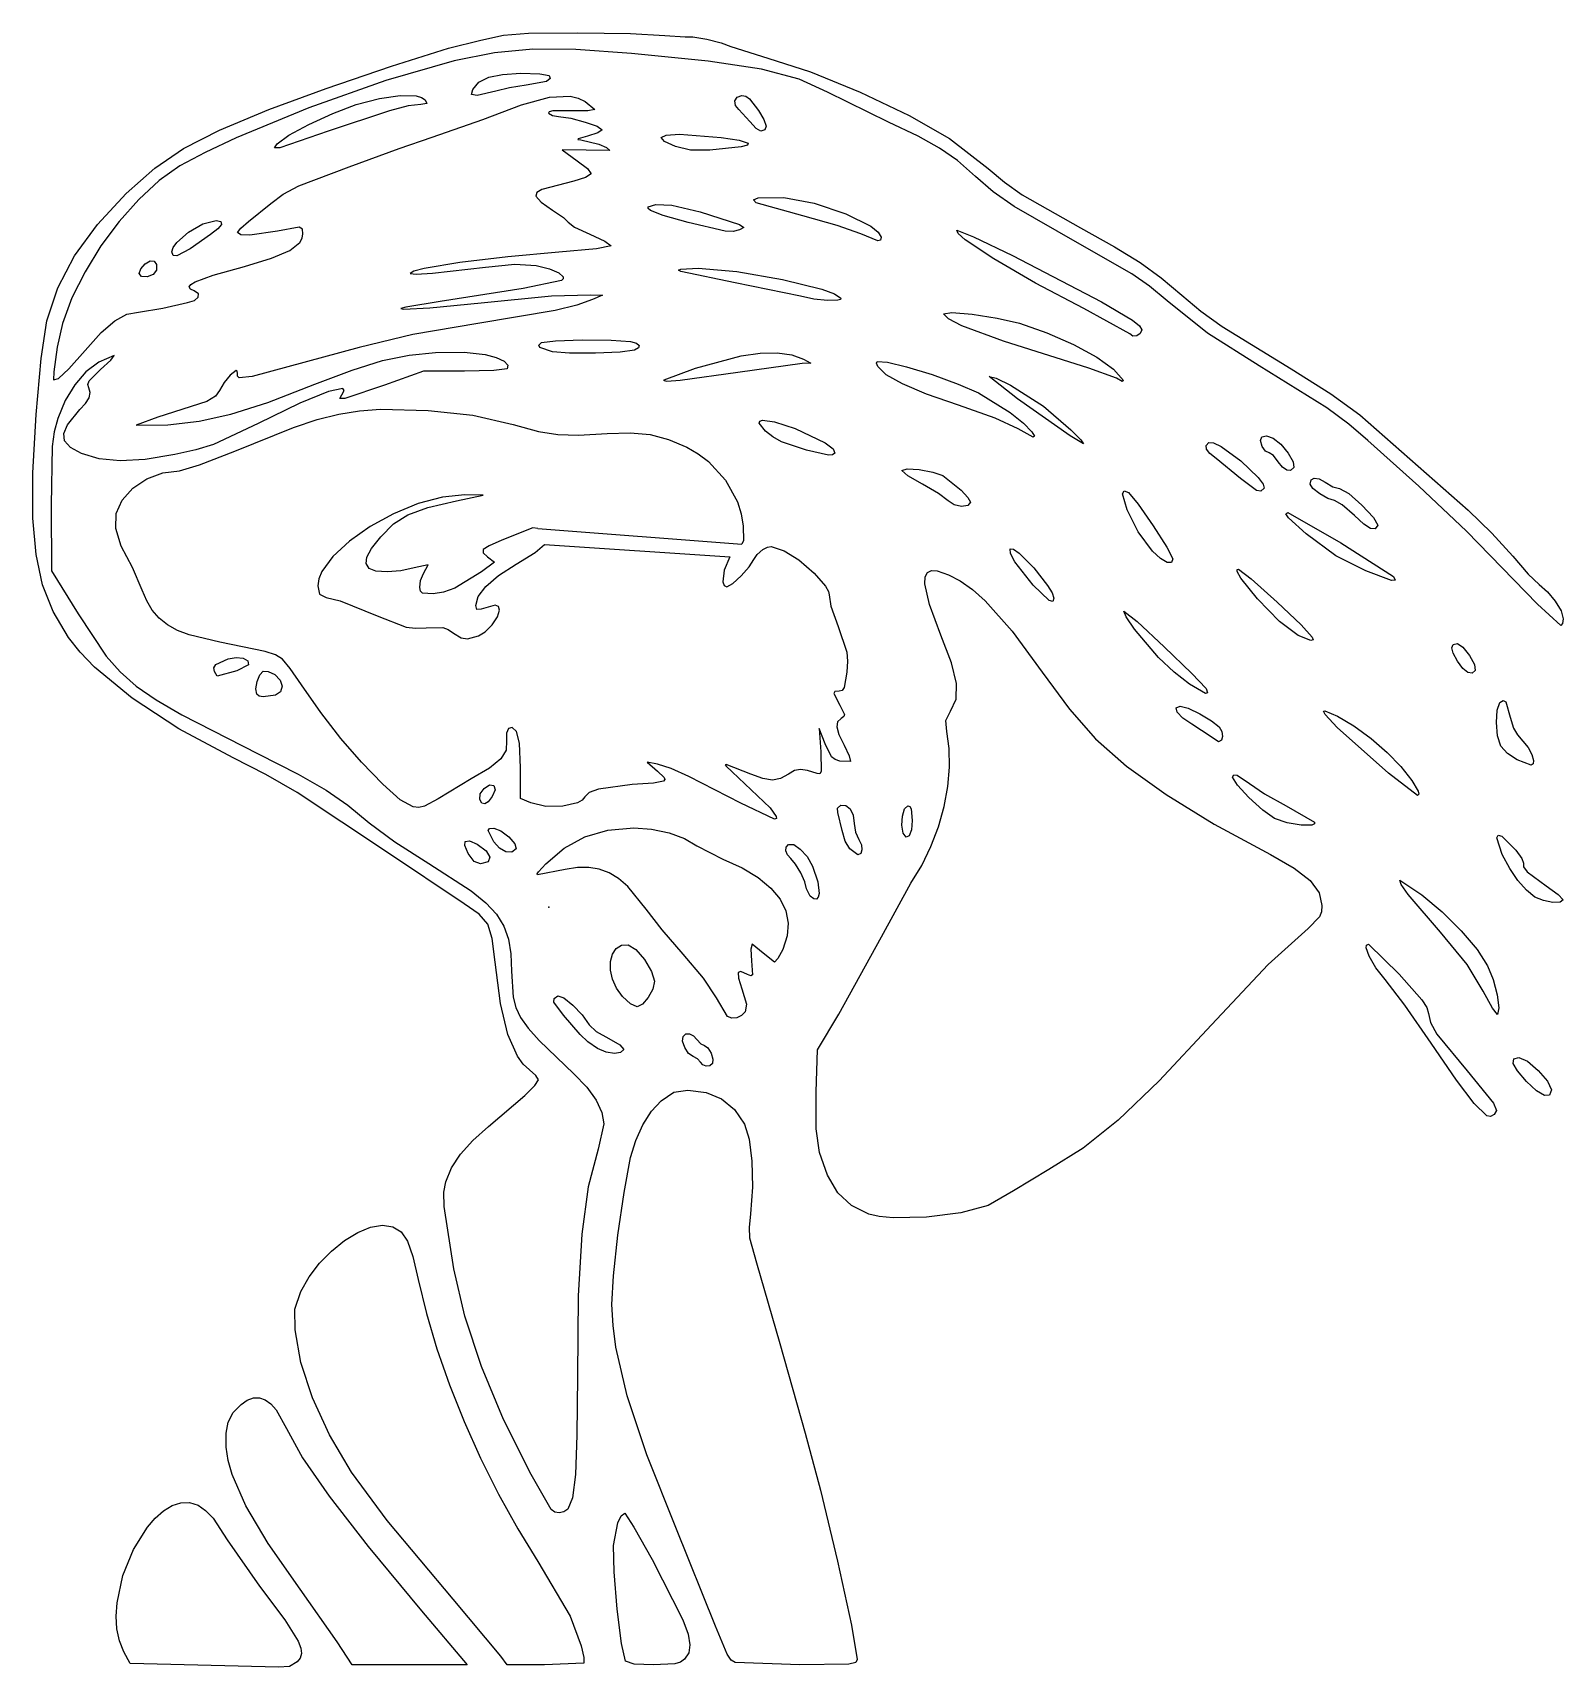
# Model space of a CAD drawing. Header units: metres. Extents: x -1.83 to 3.6, y -2.7 to 3.11.
import ezdxf

# ---------------------------------------------------------------- set-up
doc = ezdxf.new("R2010")
doc.units = ezdxf.units.M

msp = doc.modelspace()

# ---------------------------------------------------------------- linework, layer by layer
at = {"layer": '1', "color": 3}
for p, q in [((-0.35632, 3.052688), (-0.241332, 3.082034)), ((-0.241332, 3.082034), (-0.1603, 3.098983)), ((-0.1603, 3.098983), (-0.072381, 3.105978)), ((-0.072381, 3.105978), (0.103477, 3.108076)), ((0.103477, 3.108076), (0.290735, 3.105398)), ((0.290735, 3.105398), (0.412854, 3.098067)), ((0.412854, 3.098067), (0.484179, 3.093136)), ((0.484179, 3.093136), (0.511429, 3.093044)), ((0.511429, 3.093044), (0.561006, 3.08453)), ((0.561006, 3.08453), (0.612806, 3.071805)), ((-0.558976, 2.988997), (-0.35632, 3.052688)), ((-0.192739, 3.03622), (-0.335916, 3.007499)), ((-0.056988, 3.049585), (-0.192739, 3.03622)), ((0.096672, 3.048683), (-0.056988, 3.049585)), ((0.293579, 3.034607), (0.096672, 3.048683)), ((0.565785, 3.006877), (0.293579, 3.034607)), ((0.612806, 3.071805), (0.646726, 3.059082)), ((0.646726, 3.059082), (0.778511, 3.017632)), ((-0.791159, 2.910035), (-0.558976, 2.988997)), ((-0.335916, 3.007499), (-0.578918, 2.937794)), ((-0.163904, 2.96009), (-0.098728, 2.96378)), ((-0.098728, 2.96378), (-0.031588, 2.961792)), ((0.756202, 2.977925), (0.565785, 3.006877)), ((0.889325, 2.942906), (0.756202, 2.977925)), ((0.778511, 3.017632), (0.929433, 2.969105)), ((0.929433, 2.969105), (1.106165, 2.896905)), ((-0.994729, 2.834876), (-0.791159, 2.910035)), ((-0.578918, 2.937794), (-0.852142, 2.840925)), ((-0.274588, 2.888583), (-0.269829, 2.906022)), ((-0.269829, 2.906022), (-0.247935, 2.931724)), ((-0.247935, 2.931724), (-0.213133, 2.949575)), ((-0.213133, 2.949575), (-0.163904, 2.96009)), ((-0.139712, 2.912338), (-0.187964, 2.899928)), ((-0.079734, 2.921161), (-0.139712, 2.912338)), ((-0.00808, 2.935007), (-0.079734, 2.921161)), ((-0.031588, 2.961792), (0.001108, 2.956226)), ((0.004717, 2.944866), (-0.00808, 2.935007)), ((0.001108, 2.956226), (0.004717, 2.944866)), ((0.989646, 2.896977), (0.889325, 2.942906)), ((-0.767359, 2.821215), (-0.683647, 2.852847)), ((-0.683647, 2.852847), (-0.601549, 2.874652)), ((-0.601549, 2.874652), (-0.52808, 2.884982)), ((-0.499106, 2.847826), (-0.565916, 2.830878)), ((-0.52808, 2.884982), (-0.471259, 2.883306)), ((-0.454801, 2.853215), (-0.499106, 2.847826)), ((-0.471259, 2.883306), (-0.451597, 2.877798)), ((-0.433592, 2.856108), (-0.454801, 2.853215)), ((-0.451597, 2.877798), (-0.439104, 2.86909)), ((-0.439104, 2.86909), (-0.433592, 2.856108)), ((-0.254482, 2.884965), (-0.274588, 2.888583)), ((-0.187964, 2.899928), (-0.254482, 2.884965)), ((-0.234474, 2.799037), (-0.097287, 2.851808)), ((-0.097287, 2.851808), (0.003011, 2.879119)), ((0.003011, 2.879119), (0.075622, 2.882608)), ((0.075622, 2.882608), (0.104421, 2.875931)), ((0.104421, 2.875931), (0.12975, 2.863914)), ((0.12975, 2.863914), (0.164171, 2.834849)), ((0.661367, 2.865634), (0.669472, 2.87927)), ((0.663032, 2.849227), (0.661367, 2.865634)), ((0.675575, 2.83522), (0.663032, 2.849227)), ((0.669472, 2.87927), (0.686239, 2.884965)), ((0.686239, 2.884965), (0.69952, 2.882123)), ((0.69952, 2.882123), (0.71308, 2.872987)), ((0.71308, 2.872987), (0.745136, 2.832152)), ((1.206604, 2.790263), (0.989646, 2.896977)), ((1.106165, 2.896905), (1.280333, 2.813605)), ((-1.169962, 2.761971), (-0.994729, 2.834876)), ((-0.852142, 2.840925), (-1.110754, 2.734066)), ((-0.852469, 2.782316), (-0.767359, 2.821215)), ((-0.565916, 2.830878), (-0.78317, 2.757612)), ((-0.414344, 2.736364), (-0.234474, 2.799037)), ((0.001457, 2.827229), (-0.000416, 2.822307)), ((-0.000416, 2.822307), (0.012937, 2.813989)), ((0.014816, 2.830153), (0.001457, 2.827229)), ((0.012937, 2.813989), (0.035125, 2.810034)), ((0.078359, 2.830244), (0.014816, 2.830153)), ((0.035125, 2.810034), (0.077927, 2.803829)), ((0.077927, 2.803829), (0.129288, 2.790561)), ((0.138974, 2.830158), (0.078359, 2.830244)), ((0.129288, 2.790561), (0.172349, 2.775322)), ((0.164171, 2.834849), (0.138974, 2.830158)), ((0.714607, 2.79236), (0.675575, 2.83522)), ((0.736172, 2.768068), (0.714607, 2.79236)), ((0.745136, 2.832152), (0.764192, 2.799038)), ((0.764192, 2.799038), (0.771805, 2.775928)), ((1.312076, 2.740485), (1.206604, 2.790263)), ((1.280333, 2.813605), (1.423563, 2.731779)), ((-1.297118, 2.697127), (-1.169962, 2.761971)), ((-1.110754, 2.734066), (-1.220569, 2.682258)), ((-0.965014, 2.713383), (-0.92351, 2.743816)), ((-0.78317, 2.757612), (-0.954947, 2.698901)), ((-0.92351, 2.743816), (-0.852469, 2.782316)), ((-0.530852, 2.696583), (-0.414344, 2.736364)), ((0.103868, 2.730854), (0.103713, 2.72838)), ((0.137335, 2.74046), (0.103868, 2.730854)), ((0.174562, 2.752178), (0.137335, 2.74046)), ((0.172349, 2.775322), (0.190252, 2.7632)), ((0.190252, 2.7632), (0.174562, 2.752178)), ((0.399636, 2.735663), (0.417499, 2.744372)), ((0.410678, 2.721736), (0.399636, 2.735663)), ((0.417499, 2.744372), (0.464123, 2.747381)), ((0.464123, 2.747381), (0.612388, 2.736181)), ((0.612388, 2.736181), (0.676083, 2.725835)), ((0.752887, 2.757965), (0.736172, 2.768068)), ((0.768022, 2.762382), (0.752887, 2.757965)), ((0.771805, 2.775928), (0.768022, 2.762382)), ((1.38848, 2.698105), (1.312076, 2.740485)), ((1.423563, 2.731779), (1.560434, 2.625896)), ((-1.399738, 2.626461), (-1.297118, 2.697127)), ((-1.220569, 2.682258), (-1.309917, 2.634393)), ((-0.974289, 2.698429), (-0.965014, 2.713383)), ((-0.954947, 2.698901), (-0.974289, 2.698429)), ((-0.708979, 2.630952), (-0.530852, 2.696583)), ((0.132396, 2.690447), (0.047729, 2.691602)), ((0.047729, 2.691602), (0.101405, 2.65267)), ((0.103713, 2.72838), (0.114215, 2.727231)), ((0.114215, 2.727231), (0.177288, 2.711822)), ((0.217063, 2.689465), (0.132396, 2.690447)), ((0.177288, 2.711822), (0.205361, 2.699575)), ((0.205361, 2.699575), (0.217063, 2.689465)), ((0.45077, 2.703072), (0.410678, 2.721736)), ((0.503691, 2.69042), (0.45077, 2.703072)), ((0.571604, 2.6904), (0.503691, 2.69042)), ((0.683953, 2.701922), (0.571604, 2.6904)), ((0.676083, 2.725835), (0.70792, 2.715574)), ((0.706185, 2.708334), (0.683953, 2.701922)), ((0.70792, 2.715574), (0.706185, 2.708334)), ((1.451306, 2.653439), (1.38848, 2.698105)), ((-1.501363, 2.536089), (-1.399738, 2.626461)), ((-1.309917, 2.634393), (-1.383503, 2.582778)), ((-0.88731, 2.564062), (-0.708979, 2.630952)), ((0.101405, 2.65267), (0.138077, 2.625567)), ((0.138077, 2.625567), (0.150873, 2.606783)), ((1.516044, 2.596803), (1.451306, 2.653439)), ((1.560434, 2.625896), (1.618973, 2.576337)), ((-1.383503, 2.582778), (-1.456434, 2.515818)), ((-0.943018, 2.533788), (-0.88731, 2.564062)), ((0.08926, 2.580625), (-0.024612, 2.55044)), ((0.131039, 2.593794), (0.08926, 2.580625)), ((0.150873, 2.606783), (0.131039, 2.593794)), ((1.579152, 2.542991), (1.516044, 2.596803)), ((1.618973, 2.576337), (1.68179, 2.531933)), ((-1.60346, 2.426681), (-1.501363, 2.536089)), ((-1.456434, 2.515818), (-1.526306, 2.437064)), ((-1.066166, 2.436924), (-0.987171, 2.500592)), ((-0.987171, 2.500592), (-0.943018, 2.533788)), ((-0.04284, 2.539599), (-0.045467, 2.527576)), ((-0.045467, 2.527576), (-0.026841, 2.505781)), ((-0.024612, 2.55044), (-0.04284, 2.539599)), ((-0.026841, 2.505781), (0.013212, 2.477927)), ((0.353402, 2.488764), (0.380597, 2.49788)), ((0.380597, 2.49788), (0.437106, 2.495761)), ((0.727605, 2.514575), (0.743426, 2.521591)), ((0.736143, 2.50393), (0.727605, 2.514575)), ((0.902451, 2.456976), (0.736143, 2.50393)), ((0.743426, 2.521591), (0.834917, 2.52228)), ((0.834917, 2.52228), (0.943148, 2.502172)), ((0.943148, 2.502172), (1.055789, 2.464214)), ((1.653546, 2.49033), (1.579152, 2.542991)), ((1.68179, 2.531933), (1.889229, 2.414182)), ((-1.228739, 2.428322), (-1.181858, 2.440465)), ((-1.181858, 2.440465), (-1.16455, 2.436775)), ((0.013212, 2.477927), (0.052332, 2.451918)), ((0.052332, 2.451918), (0.068711, 2.434563)), ((0.352636, 2.48311), (0.353402, 2.488764)), ((0.361011, 2.476399), (0.352636, 2.48311)), ((0.406938, 2.458822), (0.361011, 2.476399)), ((0.494695, 2.434068), (0.406938, 2.458822)), ((0.437106, 2.495761), (0.537492, 2.471531)), ((0.537492, 2.471531), (0.677202, 2.427002)), ((1.024776, 2.422804), (0.902451, 2.456976)), ((1.055789, 2.464214), (1.1443, 2.420057)), ((1.878646, 2.360837), (1.653546, 2.49033)), ((-1.684066, 2.315396), (-1.60346, 2.426681)), ((-1.526306, 2.437064), (-1.590715, 2.350068)), ((-1.321642, 2.362145), (-1.280163, 2.398776)), ((-1.280163, 2.398776), (-1.228739, 2.428322)), ((-1.20192, 2.390609), (-1.274246, 2.340338)), ((-1.175043, 2.410699), (-1.20192, 2.390609)), ((-1.162433, 2.42647), (-1.175043, 2.410699)), ((-1.16455, 2.436775), (-1.162433, 2.42647)), ((-1.105854, 2.397593), (-1.094196, 2.41329)), ((-1.093769, 2.389789), (-1.105854, 2.397593)), ((-1.094196, 2.41329), (-1.066166, 2.436924)), ((-1.061721, 2.38829), (-1.093769, 2.389789)), ((-0.962979, 2.403211), (-1.061721, 2.38829)), ((-0.886003, 2.417244), (-0.962979, 2.403211)), ((-0.875078, 2.410438), (-0.886003, 2.417244)), ((-0.875742, 2.377391), (-0.873021, 2.393378)), ((-0.873021, 2.393378), (-0.875078, 2.410438)), ((0.068711, 2.434563), (0.091319, 2.41751)), ((0.091319, 2.41751), (0.145415, 2.392229)), ((0.145415, 2.392229), (0.199508, 2.367128)), ((0.626768, 2.402418), (0.494695, 2.434068)), ((0.655128, 2.401495), (0.626768, 2.402418)), ((0.677202, 2.407797), (0.655128, 2.401495)), ((0.677202, 2.427002), (0.692841, 2.416334)), ((0.692841, 2.416334), (0.677202, 2.407797)), ((1.108329, 2.393667), (1.024776, 2.422804)), ((1.169451, 2.3688), (1.108329, 2.393667)), ((1.1443, 2.420057), (1.17059, 2.399293)), ((1.17059, 2.399293), (1.180146, 2.381349)), ((1.454023, 2.393977), (1.448956, 2.405885)), ((1.448956, 2.405885), (1.509028, 2.382115)), ((1.479684, 2.371901), (1.454023, 2.393977)), ((1.509028, 2.382115), (1.646737, 2.316044)), ((1.889229, 2.414182), (2.010023, 2.347353)), ((-1.590715, 2.350068), (-1.647258, 2.25838)), ((-1.338687, 2.32875), (-1.334124, 2.344398)), ((-1.334308, 2.316687), (-1.338687, 2.32875)), ((-1.334124, 2.344398), (-1.321642, 2.362145)), ((-1.274246, 2.340338), (-1.32164, 2.314682)), ((-0.984285, 2.306422), (-0.920106, 2.334008)), ((-0.920106, 2.334008), (-0.884201, 2.362332)), ((-0.884201, 2.362332), (-0.875742, 2.377391)), ((0.03576, 2.327716), (-0.145707, 2.312061)), ((0.170006, 2.339468), (0.03576, 2.327716)), ((0.222109, 2.350506), (0.170006, 2.339468)), ((0.199508, 2.367128), (0.222109, 2.350506)), ((1.17838, 2.370865), (1.169451, 2.3688)), ((1.180146, 2.381349), (1.17838, 2.370865)), ((1.58095, 2.304535), (1.479684, 2.371901)), ((2.071532, 2.251045), (1.878646, 2.360837)), ((2.010023, 2.347353), (2.10083, 2.291559)), ((-1.743664, 2.201459), (-1.684066, 2.315396)), ((-1.455104, 2.252913), (-1.448813, 2.269156)), ((-1.448813, 2.269156), (-1.433687, 2.287233)), ((-1.433687, 2.287233), (-1.416169, 2.2976)), ((-1.416169, 2.2976), (-1.402001, 2.296325)), ((-1.402001, 2.296325), (-1.393591, 2.284775)), ((-1.393591, 2.284775), (-1.393348, 2.264318)), ((-1.32164, 2.314682), (-1.334308, 2.316687)), ((-1.192318, 2.245841), (-1.080286, 2.277595)), ((-1.080286, 2.277595), (-0.984285, 2.306422)), ((-0.442555, 2.269953), (-0.478968, 2.260586)), ((-0.316131, 2.291248), (-0.442555, 2.269953)), ((-0.412662, 2.253764), (-0.224189, 2.275315)), ((-0.145707, 2.312061), (-0.316131, 2.291248)), ((-0.224189, 2.275315), (-0.120573, 2.285183)), ((-0.120573, 2.285183), (-0.044403, 2.280393)), ((-0.044403, 2.280393), (0.002632, 2.269428)), ((0.002632, 2.269428), (0.036149, 2.255153)), ((0.461314, 2.264405), (0.469452, 2.267952)), ((0.469452, 2.267952), (0.530865, 2.270809)), ((0.530865, 2.270809), (0.668252, 2.259491)), ((1.729071, 2.218368), (1.58095, 2.304535)), ((1.646737, 2.316044), (1.963313, 2.15174)), ((2.10083, 2.291559), (2.175795, 2.237421)), ((-1.647258, 2.25838), (-1.693532, 2.165551)), ((-1.446098, 2.241494), (-1.455104, 2.252913)), ((-1.425941, 2.240856), (-1.446098, 2.241494)), ((-1.404927, 2.249097), (-1.425941, 2.240856)), ((-1.393348, 2.264318), (-1.404927, 2.249097)), ((-1.276863, 2.204612), (-1.271614, 2.212891)), ((-1.271614, 2.212891), (-1.256188, 2.222321)), ((-1.256188, 2.222321), (-1.192318, 2.245841)), ((-0.478968, 2.260586), (-0.492021, 2.252852)), ((-0.492021, 2.252852), (-0.470631, 2.250338)), ((-0.470631, 2.250338), (-0.412662, 2.253764)), ((0.044732, 2.227331), (-0.090782, 2.198827)), ((0.036149, 2.255153), (0.051673, 2.240233)), ((0.051291, 2.233363), (0.044732, 2.227331)), ((0.051673, 2.240233), (0.051291, 2.233363)), ((0.468739, 2.259243), (0.461314, 2.264405)), ((0.661832, 2.2194), (0.468739, 2.259243)), ((0.894396, 2.172017), (0.661832, 2.2194)), ((0.668252, 2.259491), (0.830446, 2.231401)), ((0.830446, 2.231401), (0.969501, 2.196556)), ((1.900365, 2.12798), (1.729071, 2.218368)), ((2.133711, 2.206862), (2.071532, 2.251045)), ((2.175795, 2.237421), (2.249063, 2.175558)), ((-1.782736, 2.084096), (-1.743664, 2.201459)), ((-1.693532, 2.165551), (-1.727133, 2.075132)), ((-1.283125, 2.149208), (-1.258191, 2.156787)), ((-1.272555, 2.19718), (-1.276863, 2.204612)), ((-1.259312, 2.190292), (-1.272555, 2.19718)), ((-1.244759, 2.17996), (-1.259312, 2.190292)), ((-1.258191, 2.156787), (-1.244894, 2.167915)), ((-1.244894, 2.167915), (-1.244759, 2.17996)), ((-0.386187, 2.153121), (-0.50797, 2.133051)), ((-0.090782, 2.198827), (-0.386187, 2.153121)), ((-0.239596, 2.14829), (0.009183, 2.173158)), ((0.009183, 2.173158), (0.148271, 2.176408)), ((0.154838, 2.159527), (0.099788, 2.139903)), ((0.148271, 2.176408), (0.190604, 2.175053)), ((0.190604, 2.175053), (0.154838, 2.159527)), ((0.941406, 2.161305), (0.894396, 2.172017)), ((0.990228, 2.156101), (0.941406, 2.161305)), ((0.969501, 2.196556), (1.015369, 2.17973)), ((1.026904, 2.157094), (0.990228, 2.156101)), ((1.015369, 2.17973), (1.037473, 2.164971)), ((1.036324, 2.160129), (1.026904, 2.157094)), ((1.037473, 2.164971), (1.036324, 2.160129)), ((1.963313, 2.15174), (2.073167, 2.086)), ((2.196146, 2.154834), (2.133711, 2.206862)), ((2.339355, 2.040093), (2.196146, 2.154834)), ((2.249063, 2.175558), (2.316332, 2.11889)), ((-1.541708, 2.084523), (-1.499107, 2.107583)), ((-1.499107, 2.107583), (-1.457437, 2.114887)), ((-1.457437, 2.114887), (-1.370437, 2.129011)), ((-1.370437, 2.129011), (-1.283125, 2.149208)), ((-0.50797, 2.133051), (-0.525251, 2.127599)), ((-0.525251, 2.127599), (-0.515592, 2.125274)), ((-0.515592, 2.125274), (-0.421863, 2.130213)), ((-0.421863, 2.130213), (-0.239596, 2.14829)), ((0.02242, 2.121105), (-0.251408, 2.07516)), ((0.099788, 2.139903), (0.02242, 2.121105)), ((1.402396, 2.109108), (1.432114, 2.113592)), ((1.420208, 2.091717), (1.402396, 2.109108)), ((1.467613, 2.066855), (1.420208, 2.091717)), ((1.432114, 2.113592), (1.50409, 2.107304)), ((1.50409, 2.107304), (1.592557, 2.093477)), ((1.592557, 2.093477), (1.671749, 2.075339)), ((2.063996, 2.038069), (1.900365, 2.12798)), ((2.316332, 2.11889), (2.391714, 2.064313)), ((-1.803123, 1.949722), (-1.782736, 2.084096)), ((-1.727133, 2.075132), (-1.745657, 1.990673)), ((-1.646395, 1.979142), (-1.589413, 2.042709)), ((-1.589413, 2.042709), (-1.541708, 2.084523)), ((-0.482333, 2.035104), (-0.673526, 1.989201)), ((-0.251408, 2.07516), (-0.482333, 2.035104)), ((1.61503, 2.01135), (1.467613, 2.066855)), ((1.671749, 2.075339), (1.768618, 2.041986)), ((1.768618, 2.041986), (1.863771, 2.000271)), ((2.075247, 2.029764), (2.063996, 2.038069)), ((2.073167, 2.086), (2.09827, 2.06599)), ((2.101148, 2.038735), (2.089233, 2.030541)), ((2.09827, 2.06599), (2.106188, 2.052682)), ((2.106188, 2.052682), (2.101148, 2.038735)), ((2.523337, 1.92468), (2.339355, 2.040093)), ((2.391714, 2.064313), (2.637593, 1.913743)), ((-1.745657, 1.990673), (-1.757805, 1.902661)), ((-1.704991, 1.913147), (-1.646395, 1.979142)), ((-0.673526, 1.989201), (-1.053107, 1.886235)), ((-0.035438, 1.997662), (-0.026047, 2.006961)), ((-0.032268, 1.989223), (-0.035438, 1.997662)), ((0.013217, 1.973681), (-0.032268, 1.989223)), ((-0.026047, 2.006961), (0.023454, 2.013615)), ((0.023454, 2.013615), (0.119193, 2.016724)), ((0.119193, 2.016724), (0.22128, 2.015841)), ((0.22128, 2.015841), (0.289823, 2.010517)), ((0.304375, 1.980095), (0.253644, 1.972977)), ((0.289823, 2.010517), (0.31159, 2.004251)), ((0.31907, 1.988613), (0.304375, 1.980095)), ((0.31159, 2.004251), (0.321407, 1.996808)), ((0.321407, 1.996808), (0.31907, 1.988613)), ((1.918187, 1.915719), (1.61503, 2.01135)), ((1.863771, 2.000271), (1.946418, 1.955446)), ((2.089233, 2.030541), (2.075247, 2.029764)), ((-1.820968, 1.751087), (-1.803123, 1.949722)), ((-1.598239, 1.937044), (-1.64404, 1.902703)), ((-1.543616, 1.961005), (-1.598239, 1.937044)), ((-1.591718, 1.911089), (-1.555652, 1.944248)), ((-1.555652, 1.944248), (-1.543616, 1.961005)), ((-0.698314, 1.909186), (-0.590431, 1.942821)), ((-0.590431, 1.942821), (-0.49552, 1.962666)), ((-0.49552, 1.962666), (-0.402062, 1.971758)), ((-0.402062, 1.971758), (-0.300858, 1.972549)), ((-0.300858, 1.972549), (-0.225605, 1.964963)), ((-0.225605, 1.964963), (-0.186632, 1.954055)), ((-0.186632, 1.954055), (-0.158801, 1.940684)), ((-0.158801, 1.940684), (-0.144832, 1.926633)), ((-0.144832, 1.926633), (-0.147446, 1.913688)), ((0.07412, 1.969022), (0.013217, 1.973681)), ((0.165577, 1.969036), (0.07412, 1.969022)), ((0.253644, 1.972977), (0.165577, 1.969036)), ((0.521054, 1.915785), (0.683226, 1.95966)), ((0.899688, 1.932786), (0.672146, 1.900715)), ((0.683226, 1.95966), (0.75041, 1.969415)), ((0.75041, 1.969415), (0.811474, 1.97065)), ((0.811474, 1.97065), (0.863853, 1.963499)), ((0.863853, 1.963499), (0.904979, 1.948096)), ((0.931438, 1.933215), (0.899688, 1.932786)), ((0.904979, 1.948096), (0.931438, 1.933215)), ((1.164123, 1.933828), (1.166215, 1.939418)), ((1.169454, 1.922085), (1.164123, 1.933828)), ((1.166215, 1.939418), (1.203478, 1.936819)), ((1.198573, 1.89266), (1.169454, 1.922085)), ((1.203478, 1.936819), (1.270833, 1.921079)), ((1.270833, 1.921079), (1.361566, 1.892869)), ((1.946418, 1.955446), (2.00577, 1.912763)), ((2.763386, 1.775136), (2.523337, 1.92468)), ((-1.757805, 1.902661), (-1.759159, 1.87465)), ((-1.759159, 1.87465), (-1.741855, 1.879012)), ((-1.741855, 1.879012), (-1.704991, 1.913147)), ((-1.64404, 1.902703), (-1.684021, 1.857168)), ((-1.637661, 1.858261), (-1.633059, 1.870894)), ((-1.633059, 1.870894), (-1.591718, 1.911089)), ((-1.153221, 1.86507), (-1.169578, 1.836674)), ((-1.131461, 1.890931), (-1.153221, 1.86507)), ((-1.110624, 1.907206), (-1.131461, 1.890931)), ((-1.106842, 1.905362), (-1.110624, 1.907206)), ((-1.105854, 1.897268), (-1.106842, 1.905362)), ((-1.105151, 1.887683), (-1.105854, 1.897268)), ((-1.099584, 1.881914), (-1.105151, 1.887683)), ((-1.053107, 1.886235), (-1.099584, 1.881914)), ((-0.830687, 1.858723), (-0.698314, 1.909186)), ((-0.444396, 1.904759), (-0.583885, 1.855112)), ((-0.299766, 1.905382), (-0.444396, 1.904759)), ((-0.195363, 1.90808), (-0.299766, 1.905382)), ((-0.147446, 1.913688), (-0.195363, 1.90808)), ((0.409739, 1.874668), (0.521054, 1.915785)), ((0.40974, 1.87088), (0.409739, 1.874668)), ((0.419297, 1.869123), (0.40974, 1.87088)), ((0.466707, 1.871664), (0.419297, 1.869123)), ((0.672146, 1.900715), (0.466707, 1.871664)), ((1.25611, 1.859838), (1.198573, 1.89266)), ((1.341784, 1.823757), (1.25611, 1.859838)), ((1.361566, 1.892869), (1.453872, 1.859523)), ((1.453872, 1.859523), (1.525945, 1.828374)), ((1.665138, 1.806957), (1.564708, 1.886638)), ((1.564708, 1.886638), (1.589249, 1.880722)), ((1.589249, 1.880722), (1.639665, 1.855547)), ((2.016229, 1.879828), (1.918187, 1.915719)), ((2.00577, 1.912763), (2.041835, 1.871938)), ((2.037136, 1.868553), (2.016229, 1.879828)), ((2.041835, 1.871938), (2.037136, 1.868553)), ((2.637593, 1.913743), (2.778174, 1.82509)), ((-1.71743, 1.801479), (-1.743514, 1.736673)), ((-1.684021, 1.857168), (-1.71743, 1.801479)), ((-1.645031, 1.790961), (-1.632844, 1.810815)), ((-1.634294, 1.84644), (-1.637661, 1.858261)), ((-1.629342, 1.829122), (-1.634294, 1.84644)), ((-1.632844, 1.810815), (-1.629342, 1.829122)), ((-1.183413, 1.816068), (-1.214907, 1.797616)), ((-1.169578, 1.836674), (-1.183413, 1.816068)), ((-0.998377, 1.794079), (-0.830687, 1.858723)), ((-0.782279, 1.833414), (-0.883896, 1.791494)), ((-0.7314, 1.843902), (-0.782279, 1.833414)), ((-0.741915, 1.808544), (-0.735225, 1.821595)), ((-0.724766, 1.808485), (-0.741915, 1.808544)), ((-0.735225, 1.821595), (-0.726227, 1.836933)), ((-0.726227, 1.836933), (-0.7314, 1.843902)), ((-0.583885, 1.855112), (-0.724766, 1.808485)), ((1.455313, 1.784553), (1.341784, 1.823757)), ((1.525945, 1.828374), (1.639295, 1.757874)), ((1.639665, 1.855547), (1.757008, 1.780994)), ((1.851999, 1.674905), (1.665138, 1.806957)), ((2.778174, 1.82509), (2.881147, 1.749701)), ((-1.832285, 1.543692), (-1.820968, 1.751087)), ((-1.710046, 1.713982), (-1.666132, 1.769001)), ((-1.666132, 1.769001), (-1.645031, 1.790961)), ((-1.214907, 1.797616), (-1.388958, 1.742149)), ((-1.241314, 1.727232), (-1.129078, 1.751948)), ((-1.129078, 1.751948), (-0.998377, 1.794079)), ((-0.883896, 1.791494), (-1.032287, 1.719504)), ((-0.822228, 1.733286), (-0.745734, 1.752688)), ((-0.745734, 1.752688), (-0.672516, 1.764684)), ((-0.672516, 1.764684), (-0.598174, 1.770198)), ((-0.598174, 1.770198), (-0.428521, 1.765466)), ((-0.428521, 1.765466), (-0.269603, 1.748731)), ((-0.269603, 1.748731), (-0.126896, 1.715169)), ((1.585157, 1.738319), (1.455313, 1.784553)), ((1.639295, 1.757874), (1.686852, 1.720331)), ((1.757008, 1.780994), (1.854314, 1.697328)), ((2.841699, 1.717069), (2.763386, 1.775136)), ((2.881147, 1.749701), (3.265903, 1.411651)), ((-1.75641, 1.69006), (-1.763521, 1.637589)), ((-1.743514, 1.736673), (-1.75641, 1.69006)), ((-1.723072, 1.683182), (-1.710046, 1.713982)), ((-1.388958, 1.742149), (-1.465687, 1.713614)), ((-1.465687, 1.713614), (-1.353609, 1.714834)), ((-1.353609, 1.714834), (-1.241314, 1.727232)), ((-1.032287, 1.719504), (-1.191437, 1.645221)), ((-1.115368, 1.621418), (-0.906398, 1.705556)), ((-0.906398, 1.705556), (-0.822228, 1.733286)), ((-0.126896, 1.715169), (-0.036886, 1.691404)), ((-0.036886, 1.691404), (0.032732, 1.679784)), ((0.207088, 1.683988), (0.289391, 1.686374)), ((0.289391, 1.686374), (0.360256, 1.679697)), ((0.747621, 1.720176), (0.749207, 1.727772)), ((0.770042, 1.692215), (0.747621, 1.720176)), ((0.749207, 1.727772), (0.758983, 1.731083)), ((0.758983, 1.731083), (0.802076, 1.724764)), ((0.796285, 1.671423), (0.770042, 1.692215)), ((0.802076, 1.724764), (0.874847, 1.701046)), ((0.874847, 1.701046), (0.981804, 1.651097)), ((1.666979, 1.700815), (1.585157, 1.738319)), ((1.72081, 1.670236), (1.666979, 1.700815)), ((1.686852, 1.720331), (1.716063, 1.690177)), ((1.716063, 1.690177), (1.725233, 1.674005)), ((1.854314, 1.697328), (1.890046, 1.661498)), ((2.908937, 1.658592), (2.841699, 1.717069)), ((-1.763521, 1.637589), (-1.766934, 1.429072)), ((-1.719639, 1.657333), (-1.723072, 1.683182)), ((-1.698822, 1.634586), (-1.719639, 1.657333)), ((-1.659699, 1.613087), (-1.698822, 1.634586)), ((-1.191437, 1.645221), (-1.253325, 1.625769)), ((0.032732, 1.679784), (0.106032, 1.678061)), ((0.106032, 1.678061), (0.207088, 1.683988)), ((0.360256, 1.679697), (0.42547, 1.662959)), ((0.42547, 1.662959), (0.490819, 1.635165)), ((0.490819, 1.635165), (0.531179, 1.611859)), ((0.826442, 1.654558), (0.796285, 1.671423)), ((0.915563, 1.62469), (0.826442, 1.654558)), ((0.981804, 1.651097), (1.010025, 1.629657)), ((1.010025, 1.629657), (1.015604, 1.614155)), ((1.725233, 1.674005), (1.72081, 1.670236)), ((1.899126, 1.646715), (1.851999, 1.674905)), ((1.890046, 1.661498), (1.899126, 1.646715)), ((2.335076, 1.641683), (2.344693, 1.652241)), ((2.336188, 1.628617), (2.335076, 1.641683)), ((2.34798, 1.613147), (2.336188, 1.628617)), ((2.344693, 1.652241), (2.36136, 1.650963)), ((2.36136, 1.650963), (2.388695, 1.637197)), ((2.388695, 1.637197), (2.458511, 1.586244)), ((2.527646, 1.658784), (2.533402, 1.672034)), ((2.534205, 1.637268), (2.527646, 1.658784)), ((2.533402, 1.672034), (2.549319, 1.675369)), ((2.546518, 1.621516), (2.534205, 1.637268)), ((2.549319, 1.675369), (2.573241, 1.667139)), ((2.573241, 1.667139), (2.600204, 1.645478)), ((2.600204, 1.645478), (2.626059, 1.614141)), ((3.090438, 1.496496), (2.908937, 1.658592)), ((-1.596483, 1.593474), (-1.659699, 1.613087)), ((-1.52187, 1.586225), (-1.596483, 1.593474)), ((-1.433402, 1.591307), (-1.52187, 1.586225)), ((-1.32862, 1.608686), (-1.433402, 1.591307)), ((-1.253325, 1.625769), (-1.32862, 1.608686)), ((-1.311159, 1.551406), (-1.240108, 1.571996)), ((-1.240108, 1.571996), (-1.115368, 1.621418)), ((0.531179, 1.611859), (0.567717, 1.584363)), ((0.567717, 1.584363), (0.628166, 1.518437)), ((0.993706, 1.606394), (0.915563, 1.62469)), ((1.008328, 1.607371), (0.993706, 1.606394)), ((1.015604, 1.614155), (1.008328, 1.607371)), ((2.370404, 1.595381), (2.34798, 1.613147)), ((2.457644, 1.524177), (2.370404, 1.595381)), ((2.458511, 1.586244), (2.520422, 1.527467)), ((2.559362, 1.614965), (2.546518, 1.621516)), ((2.574208, 1.605638), (2.559362, 1.614965)), ((2.591338, 1.583215), (2.574208, 1.605638)), ((2.60618, 1.563555), (2.591338, 1.583215)), ((2.626059, 1.614141), (2.643774, 1.583183)), ((2.643774, 1.583183), (2.646315, 1.562659)), ((-1.833088, 1.38304), (-1.832285, 1.543692)), ((-1.477245, 1.489121), (-1.427585, 1.522242)), ((-1.427585, 1.522242), (-1.37085, 1.543709)), ((-1.37085, 1.543709), (-1.311159, 1.551406)), ((0.628166, 1.518437), (0.669838, 1.44066)), ((1.254229, 1.552134), (1.272883, 1.557925)), ((1.275737, 1.5337), (1.254229, 1.552134)), ((1.272883, 1.557925), (1.316069, 1.555322)), ((1.327447, 1.503561), (1.275737, 1.5337)), ((1.316069, 1.555322), (1.364627, 1.546673)), ((1.364627, 1.546673), (1.399394, 1.53433)), ((1.399394, 1.53433), (1.46478, 1.48223)), ((2.514023, 1.481153), (2.457644, 1.524177)), ((2.520422, 1.527467), (2.537878, 1.503921)), ((2.621236, 1.553223), (2.60618, 1.563555)), ((2.635087, 1.552747), (2.621236, 1.553223)), ((2.646315, 1.562659), (2.635087, 1.552747)), ((2.704146, 1.504078), (2.708189, 1.519348)), ((2.708189, 1.519348), (2.719386, 1.525598)), ((2.719386, 1.525598), (2.736337, 1.522663)), ((2.736337, 1.522663), (2.75764, 1.510378)), ((2.75764, 1.510378), (2.785329, 1.494549)), ((-1.515706, 1.44646), (-1.477245, 1.489121)), ((-0.37766, 1.458002), (-0.4638, 1.434492)), ((-0.29776, 1.465739), (-0.37766, 1.458002)), ((-0.327979, 1.444637), (-0.232729, 1.464681)), ((-0.232729, 1.464681), (-0.29776, 1.465739)), ((1.384557, 1.470421), (1.327447, 1.503561)), ((1.419046, 1.444775), (1.384557, 1.470421)), ((1.46478, 1.48223), (1.488392, 1.456584)), ((1.488392, 1.456584), (1.497646, 1.439243)), ((2.038539, 1.469716), (2.043687, 1.480373)), ((2.054173, 1.412852), (2.038539, 1.469716)), ((2.043687, 1.480373), (2.059586, 1.474021)), ((2.059586, 1.474021), (2.094122, 1.432289)), ((2.529791, 1.479246), (2.514023, 1.481153)), ((2.540715, 1.488952), (2.529791, 1.479246)), ((2.537878, 1.503921), (2.540715, 1.488952)), ((2.714342, 1.488136), (2.704146, 1.504078)), ((2.738571, 1.468802), (2.714342, 1.488136)), ((2.767297, 1.452494), (2.738571, 1.468802)), ((2.790982, 1.445631), (2.767297, 1.452494)), ((2.785329, 1.494549), (2.809327, 1.487965)), ((2.809327, 1.487965), (2.841352, 1.47002)), ((2.841352, 1.47002), (2.888102, 1.429235)), ((3.260428, 1.337058), (3.090438, 1.496496)), ((-1.766934, 1.429072), (-1.766555, 1.195555)), ((-1.537825, 1.346133), (-1.536648, 1.399258)), ((-1.536648, 1.399258), (-1.515706, 1.44646)), ((-0.550974, 1.398433), (-0.633975, 1.353044)), ((-0.552075, 1.362269), (-0.500558, 1.394875)), ((-0.4638, 1.434492), (-0.550974, 1.398433)), ((-0.500558, 1.394875), (-0.43001, 1.420356)), ((-0.43001, 1.420356), (-0.327979, 1.444637)), ((0.669838, 1.44066), (0.682906, 1.398351)), ((0.682906, 1.398351), (0.690407, 1.354308)), ((1.440408, 1.430745), (1.419046, 1.444775)), ((1.466418, 1.424739), (1.440408, 1.430745)), ((1.488392, 1.427368), (1.466418, 1.424739)), ((1.497646, 1.439243), (1.488392, 1.427368)), ((2.09384, 1.334384), (2.054173, 1.412852)), ((2.094122, 1.432289), (2.147241, 1.356075)), ((2.618705, 1.398522), (2.625687, 1.403298)), ((2.627255, 1.3842), (2.618705, 1.398522)), ((2.625687, 1.403298), (2.813074, 1.295167)), ((2.818141, 1.429871), (2.790982, 1.445631)), ((2.861609, 1.391979), (2.818141, 1.429871)), ((2.888102, 1.429235), (2.92929, 1.385184)), ((3.265903, 1.411651), (3.350327, 1.329802)), ((-1.821331, 1.253556), (-1.833088, 1.38304)), ((-1.51867, 1.283433), (-1.537825, 1.346133)), ((-0.633975, 1.353044), (-0.707596, 1.301548)), ((-0.597014, 1.316612), (-0.552075, 1.362269)), ((-0.05706, 1.34834), (-0.166827, 1.305192)), ((-0.039123, 1.345868), (-0.05706, 1.34834)), ((-0.039123, 1.345868), (0.685453, 1.290671)), ((0.690407, 1.354308), (0.691517, 1.30345)), ((2.147241, 1.356075), (2.195965, 1.27979)), ((2.690917, 1.326955), (2.627255, 1.3842)), ((2.8953, 1.361659), (2.861609, 1.391979)), ((2.919413, 1.346192), (2.8953, 1.361659)), ((2.935378, 1.344984), (2.919413, 1.346192)), ((2.92929, 1.385184), (2.944624, 1.357441)), ((2.944624, 1.357441), (2.935378, 1.344984)), ((3.512433, 1.077704), (3.260428, 1.337058)), ((-1.478617, 1.207506), (-1.51867, 1.283433)), ((-0.707596, 1.301548), (-0.766629, 1.247164)), ((-0.62969, 1.274989), (-0.597014, 1.316612)), ((-0.211987, 1.285122), (-0.232962, 1.271432)), ((-0.166827, 1.305192), (-0.211987, 1.285122)), ((-0.04887, 1.261178), (-0.01494, 1.288929)), ((-0.01494, 1.288929), (0.643276, 1.244969)), ((0.691517, 1.30345), (0.685453, 1.290671)), ((0.760878, 1.271176), (0.776604, 1.28017)), ((0.776604, 1.28017), (0.790538, 1.282685)), ((0.790538, 1.282685), (0.835701, 1.267021)), ((2.144891, 1.265266), (2.09384, 1.334384)), ((2.195965, 1.27979), (2.217313, 1.237844)), ((2.795797, 1.24872), (2.690917, 1.326955)), ((2.813074, 1.295167), (3.000612, 1.175597)), ((3.350327, 1.329802), (3.424079, 1.247609)), ((-1.7981, 1.146232), (-1.821331, 1.253556)), ((-0.766629, 1.247164), (-0.805867, 1.193114)), ((-0.648931, 1.22237), (-0.646567, 1.244749)), ((-0.638071, 1.204331), (-0.648931, 1.22237)), ((-0.646567, 1.244749), (-0.62969, 1.274989)), ((-0.19226, 1.225997), (-0.238953, 1.191971)), ((-0.232962, 1.271432), (-0.233569, 1.259607)), ((-0.233569, 1.259607), (-0.217628, 1.245132)), ((-0.217628, 1.245132), (-0.19226, 1.225997)), ((-0.116312, 1.219488), (-0.04887, 1.261178)), ((0.643276, 1.24497), (0.622992, 1.197748)), ((0.711882, 1.209942), (0.728271, 1.235994)), ((0.728271, 1.235994), (0.740422, 1.253714)), ((0.740422, 1.253714), (0.760878, 1.271176)), ((0.835701, 1.267021), (0.8881, 1.234371)), ((0.8881, 1.234371), (0.942345, 1.187417)), ((1.639952, 1.257611), (1.639524, 1.273537)), ((1.639524, 1.273537), (1.650957, 1.272312)), ((1.655292, 1.228253), (1.639952, 1.257611)), ((1.650957, 1.272312), (1.670689, 1.258366)), ((1.720568, 1.145286), (1.655292, 1.228253)), ((1.670689, 1.258366), (1.722945, 1.205988)), ((2.173493, 1.239414), (2.144891, 1.265266)), ((2.196467, 1.225708), (2.173493, 1.239414)), ((2.211759, 1.224925), (2.196467, 1.225708)), ((2.217313, 1.237844), (2.211759, 1.224925)), ((2.902066, 1.196174), (2.795797, 1.24872)), ((3.424079, 1.247609), (3.478893, 1.184016)), ((-1.766555, 1.195555), (-1.672152, 1.04278)), ((-1.444566, 1.12748), (-1.478617, 1.207506)), ((-0.816436, 1.167222), (-0.820104, 1.14262)), ((-0.805867, 1.193114), (-0.816436, 1.167222)), ((-0.614295, 1.194873), (-0.638071, 1.204331)), ((-0.574178, 1.19215), (-0.614295, 1.194873)), ((-0.525946, 1.196053), (-0.574178, 1.19215)), ((-0.477828, 1.206471), (-0.525946, 1.196053)), ((-0.428521, 1.216682), (-0.477828, 1.206471)), ((-0.455983, 1.161413), (-0.445212, 1.186579)), ((-0.445212, 1.186579), (-0.428521, 1.216682)), ((-0.238953, 1.191971), (-0.333666, 1.134331)), ((-0.223313, 1.140446), (-0.178645, 1.178637)), ((-0.178645, 1.178637), (-0.116312, 1.219488)), ((0.622992, 1.197748), (0.617857, 1.156425)), ((0.653442, 1.150297), (0.683345, 1.177708)), ((0.683345, 1.177708), (0.711882, 1.209942)), ((0.942345, 1.187417), (0.983244, 1.141057)), ((1.33591, 1.14997), (1.337333, 1.174118)), ((1.337333, 1.174118), (1.345029, 1.189746)), ((1.345029, 1.189746), (1.358996, 1.196897)), ((1.358996, 1.196897), (1.379232, 1.195615)), ((1.379232, 1.195615), (1.41968, 1.18205)), ((1.41968, 1.18205), (1.461484, 1.159917)), ((1.722945, 1.205988), (1.772091, 1.143757)), ((2.445305, 1.199905), (2.449744, 1.202215)), ((2.445555, 1.193346), (2.445305, 1.199905)), ((2.458126, 1.1697), (2.445555, 1.193346)), ((2.449744, 1.202215), (2.495029, 1.167709)), ((2.517569, 1.095853), (2.458126, 1.1697)), ((2.495029, 1.167709), (2.587926, 1.084748)), ((2.993748, 1.161306), (2.902066, 1.196174)), ((3.007037, 1.162462), (2.993748, 1.161306)), ((3.000612, 1.175597), (3.007037, 1.162462)), ((3.478893, 1.184016), (3.517785, 1.146882)), ((-1.760452, 1.051285), (-1.7981, 1.146232)), ((-1.428092, 1.088819), (-1.444566, 1.12748)), ((-0.820104, 1.14262), (-0.814788, 1.112624)), ((-0.814788, 1.112624), (-0.791, 1.100891)), ((-0.458441, 1.136681), (-0.455983, 1.161413)), ((-0.45517, 1.123896), (-0.458441, 1.136681)), ((-0.448043, 1.116767), (-0.45517, 1.123896)), ((-0.411039, 1.114157), (-0.448043, 1.116767)), ((-0.373819, 1.119878), (-0.411039, 1.114157)), ((-0.333666, 1.134331), (-0.373819, 1.119878)), ((-0.259187, 1.072517), (-0.250199, 1.105032)), ((-0.250199, 1.105032), (-0.223313, 1.140446)), ((0.617857, 1.156425), (0.622559, 1.143511)), ((0.622559, 1.143511), (0.632957, 1.138715)), ((0.632957, 1.138715), (0.653442, 1.150297)), ((0.983244, 1.141057), (0.993943, 1.122755)), ((0.993943, 1.122755), (0.995609, 1.110188)), ((0.995609, 1.110188), (1.002215, 1.070066)), ((1.351896, 1.07594), (1.33591, 1.14997)), ((1.461484, 1.159917), (1.504852, 1.129016)), ((1.504852, 1.129016), (1.549992, 1.089146)), ((1.777589, 1.090504), (1.720568, 1.145286)), ((1.772091, 1.143757), (1.787935, 1.117495)), ((1.787935, 1.117495), (1.793925, 1.099027)), ((3.517785, 1.146882), (3.547648, 1.121125)), ((3.547648, 1.121125), (3.575366, 1.087494)), ((-1.70544, 0.958927), (-1.760452, 1.051285)), ((-1.408159, 1.055734), (-1.428092, 1.088819)), ((-1.38392, 1.02766), (-1.408159, 1.055734)), ((-0.791, 1.100891), (-0.740729, 1.089262)), ((-0.740729, 1.089262), (-0.609847, 1.035914)), ((-0.255171, 1.057967), (-0.259187, 1.072517)), ((-0.240666, 1.059568), (-0.255171, 1.057967)), ((-0.190096, 1.07346), (-0.240666, 1.059568)), ((-0.178294, 1.068703), (-0.190096, 1.07346)), ((-0.182215, 1.031714), (-0.174521, 1.056094)), ((-0.174521, 1.056094), (-0.178294, 1.068703)), ((1.002215, 1.070066), (1.027423, 0.997902)), ((1.393009, 0.967305), (1.351896, 1.07594)), ((1.549992, 1.089146), (1.646421, 0.9817)), ((1.790121, 1.087308), (1.777589, 1.090504)), ((1.793925, 1.099027), (1.790121, 1.087308)), ((2.051167, 1.031837), (2.043302, 1.052877)), ((2.043302, 1.052877), (2.089556, 1.015567)), ((2.596116, 1.016217), (2.517569, 1.095853)), ((2.587926, 1.084748), (2.672992, 1.003657)), ((3.594454, 1.001131), (3.512433, 1.077704)), ((3.575366, 1.087494), (3.595779, 1.053263)), ((3.595779, 1.053263), (3.603729, 1.025704)), ((-1.672152, 1.04278), (-1.571904, 0.892655)), ((-1.354529, 1.00403), (-1.38392, 1.02766)), ((-1.319142, 0.984277), (-1.354529, 1.00403)), ((-0.609847, 1.035914), (-0.506936, 0.995938)), ((-0.506936, 0.995938), (-0.473605, 0.991636)), ((-0.473605, 0.991636), (-0.435222, 0.993643)), ((-0.435222, 0.993643), (-0.375838, 0.994324)), ((-0.375838, 0.994324), (-0.357458, 0.987409)), ((-0.225577, 0.978558), (-0.201254, 1.003392)), ((-0.201254, 1.003392), (-0.182215, 1.031714)), ((1.027423, 0.997902), (1.058734, 0.90725)), ((2.080364, 0.988905), (2.051167, 1.031837)), ((2.165699, 0.887446), (2.080364, 0.988905)), ((2.089556, 1.015567), (2.186511, 0.925969)), ((2.661813, 0.966337), (2.596116, 1.016217)), ((2.672992, 1.003657), (2.712017, 0.959528)), ((3.601005, 1.00835), (3.594454, 1.001131)), ((3.603729, 1.025704), (3.601005, 1.00835)), ((-1.664758, 0.906981), (-1.70544, 0.958927)), ((-1.276912, 0.967836), (-1.319142, 0.984277)), ((-1.168541, 0.942622), (-1.276912, 0.967836)), ((-1.007438, 0.909016), (-1.168541, 0.942622)), ((-0.357458, 0.987409), (-0.338562, 0.974023)), ((-0.338562, 0.974023), (-0.310713, 0.957495)), ((-0.310713, 0.957495), (-0.288341, 0.953629)), ((-0.288341, 0.953629), (-0.249118, 0.964647)), ((-0.249118, 0.964647), (-0.225577, 0.978558)), ((1.431084, 0.868366), (1.393009, 0.967305)), ((1.646421, 0.9817), (1.752433, 0.835975)), ((2.707468, 0.948406), (2.661813, 0.966337)), ((2.715035, 0.950088), (2.707468, 0.948406)), ((2.712017, 0.959528), (2.715035, 0.950088)), ((3.207534, 0.922251), (3.21287, 0.933836)), ((3.21287, 0.933836), (3.228513, 0.937631)), ((3.228513, 0.937631), (3.247287, 0.924706)), ((-1.613032, 0.853263), (-1.664758, 0.906981)), ((-1.571904, 0.892655), (-1.522837, 0.836464)), ((-1.183095, 0.862423), (-1.139205, 0.883084)), ((-1.139205, 0.883084), (-1.110738, 0.888091)), ((-1.110738, 0.888091), (-1.085667, 0.885103)), ((-1.085667, 0.885103), (-1.069078, 0.875639)), ((-1.069078, 0.875639), (-1.06606, 0.86122)), ((-0.97104, 0.897655), (-1.007438, 0.909016)), ((-0.945285, 0.881344), (-0.97104, 0.897655)), ((-0.918399, 0.849257), (-0.945285, 0.881344)), ((1.061528, 0.874747), (1.05867, 0.83561)), ((1.058734, 0.90725), (1.061528, 0.874747)), ((2.221391, 0.835792), (2.165699, 0.887446)), ((2.186511, 0.925969), (2.284697, 0.830898)), ((3.212503, 0.90258), (3.207534, 0.922251)), ((3.227773, 0.874525), (3.212503, 0.90258)), ((3.24684, 0.849055), (3.227773, 0.874525)), ((3.247287, 0.924706), (3.270085, 0.895194)), ((3.270085, 0.895194), (3.287788, 0.86299)), ((-1.480081, 0.743172), (-1.613032, 0.853263)), ((-1.522837, 0.836464), (-1.465931, 0.786213)), ((-1.189218, 0.85138), (-1.183095, 0.862423)), ((-1.186966, 0.837801), (-1.189218, 0.85138)), ((-1.177623, 0.821682), (-1.186966, 0.837801)), ((-1.10856, 0.840487), (-1.177623, 0.821682)), ((-1.06606, 0.86122), (-1.10856, 0.840487)), ((-1.036185, 0.802338), (-1.026843, 0.825954)), ((-1.026843, 0.825954), (-1.014816, 0.838968)), ((-1.014816, 0.838968), (-0.996503, 0.837946)), ((-0.996503, 0.837946), (-0.973481, 0.827426)), ((-0.973481, 0.827426), (-0.954001, 0.807719)), ((-0.878608, 0.79057), (-0.918399, 0.849257)), ((1.05867, 0.83561), (1.049056, 0.780645)), ((1.44887, 0.794804), (1.431084, 0.868366)), ((1.752433, 0.835975), (1.849189, 0.703665)), ((2.27538, 0.793441), (2.221391, 0.835792)), ((2.284697, 0.830898), (2.334648, 0.777165)), ((3.264378, 0.834836), (3.24684, 0.849055)), ((3.27949, 0.832327), (3.264378, 0.834836)), ((3.291278, 0.841988), (3.27949, 0.832327)), ((3.287788, 0.86299), (3.291278, 0.841988)), ((-1.465931, 0.786213), (-1.394779, 0.736923)), ((-1.040444, 0.776788), (-1.036185, 0.802338)), ((-1.037222, 0.757973), (-1.040444, 0.776788)), ((-1.028661, 0.75085), (-1.037222, 0.757973)), ((-0.952545, 0.765898), (-0.970916, 0.753802)), ((-0.954001, 0.807719), (-0.946965, 0.78554)), ((-0.946965, 0.78554), (-0.952545, 0.765898)), ((-0.809741, 0.691947), (-0.878608, 0.79057)), ((1.016744, 0.766801), (1.012255, 0.760113)), ((1.012255, 0.760113), (1.033643, 0.717982)), ((1.031137, 0.768298), (1.016744, 0.766801)), ((1.041822, 0.770825), (1.031137, 0.768298)), ((1.049056, 0.780645), (1.041822, 0.770825)), ((1.447221, 0.739819), (1.44887, 0.794804)), ((2.333043, 0.759597), (2.27538, 0.793441)), ((2.340135, 0.762152), (2.333043, 0.759597)), ((2.334648, 0.777165), (2.340135, 0.762152)), ((-1.31385, 0.633978), (-1.480081, 0.743172)), ((-1.394779, 0.736923), (-1.302973, 0.683611)), ((-1.014513, 0.747765), (-1.028661, 0.75085)), ((-0.970916, 0.753802), (-1.014513, 0.747765)), ((1.033643, 0.717982), (1.050097, 0.685326)), ((1.426989, 0.696613), (1.447221, 0.739819)), ((1.849189, 0.703665), (1.941771, 0.598707)), ((2.228536, 0.709143), (2.24319, 0.715381)), ((2.232357, 0.693374), (2.228536, 0.709143)), ((2.24319, 0.715381), (2.271583, 0.707238)), ((2.271583, 0.707238), (2.312805, 0.687485)), ((2.751673, 0.696754), (2.757063, 0.698712)), ((2.757063, 0.698712), (2.801952, 0.679647)), ((3.366065, 0.656567), (3.368739, 0.700552)), ((3.368739, 0.700552), (3.378657, 0.727376)), ((3.378657, 0.727376), (3.390305, 0.735256)), ((3.390305, 0.735256), (3.399252, 0.730666)), ((3.399252, 0.730666), (3.414581, 0.676183)), ((-1.302973, 0.683611), (-1.031771, 0.545004)), ((-0.738631, 0.600252), (-0.809741, 0.691947)), ((1.025719, 0.65911), (1.022865, 0.641256)), ((1.022865, 0.641256), (1.030704, 0.614713)), ((1.038934, 0.671228), (1.025719, 0.65911)), ((1.047785, 0.677572), (1.038934, 0.671228)), ((1.050097, 0.685326), (1.047785, 0.677572)), ((1.409894, 0.663611), (1.426989, 0.696613)), ((1.413507, 0.624261), (1.409894, 0.663611)), ((2.251842, 0.672491), (2.232357, 0.693374)), ((2.284183, 0.650911), (2.251842, 0.672491)), ((2.352464, 0.605932), (2.284183, 0.650911)), ((2.312805, 0.687485), (2.35378, 0.663139)), ((2.35378, 0.663139), (2.38143, 0.641215)), ((2.38143, 0.641215), (2.39096, 0.624821)), ((2.757829, 0.685472), (2.751673, 0.696754)), ((2.800855, 0.638812), (2.757829, 0.685472)), ((2.801952, 0.679647), (2.859189, 0.645028)), ((2.859189, 0.645028), (2.920703, 0.60025)), ((3.370385, 0.609284), (3.366065, 0.656567)), ((3.414581, 0.676183), (3.426378, 0.636496)), ((-1.121601, 0.531004), (-1.31385, 0.633978)), ((-0.665262, 0.515466), (-0.738631, 0.600252)), ((-0.149687, 0.591055), (-0.151389, 0.558254)), ((-0.143088, 0.635822), (-0.150322, 0.619208)), ((-0.150322, 0.619208), (-0.149687, 0.591055)), ((-0.130408, 0.638543), (-0.143088, 0.635822)), ((-0.114707, 0.625017), (-0.130408, 0.638543)), ((-0.103898, 0.583642), (-0.114707, 0.625017)), ((-0.100437, 0.49586), (-0.103898, 0.583642)), ((0.981277, 0.581022), (0.959929, 0.636006)), ((0.959929, 0.636006), (0.965866, 0.552216)), ((1.004542, 0.535294), (0.981277, 0.581022)), ((1.030704, 0.614713), (1.049565, 0.576531)), ((1.42267, 0.563939), (1.413507, 0.624261)), ((1.941771, 0.598707), (2.05188, 0.501932)), ((2.378663, 0.588381), (2.352464, 0.605932)), ((2.389342, 0.593924), (2.378663, 0.588381)), ((2.393519, 0.607564), (2.389342, 0.593924)), ((2.39096, 0.624821), (2.393519, 0.607564)), ((2.982318, 0.476215), (2.800855, 0.638812)), ((2.920703, 0.60025), (2.978422, 0.55071)), ((3.381449, 0.572564), (3.370385, 0.609284)), ((3.426378, 0.636496), (3.441561, 0.612359)), ((3.441561, 0.612359), (3.479091, 0.568448)), ((-1.004515, 0.47187), (-1.121601, 0.531004)), ((-1.031771, 0.545004), (-0.890499, 0.473077)), ((-0.170383, 0.527573), (-0.210373, 0.495042)), ((-0.151389, 0.558254), (-0.170383, 0.527573)), ((0.965866, 0.552216), (0.967976, 0.482647)), ((1.017335, 0.524864), (1.004542, 0.535294)), ((1.033934, 0.51916), (1.017335, 0.524864)), ((1.049565, 0.576531), (1.067625, 0.538144)), ((1.067625, 0.538144), (1.071489, 0.51853)), ((1.423908, 0.498346), (1.42267, 0.563939)), ((2.978422, 0.55071), (3.02678, 0.500082)), ((3.405083, 0.546111), (3.381449, 0.572564)), ((3.439657, 0.524084), (3.405083, 0.546111)), ((3.489051, 0.505735), (3.439657, 0.524084)), ((3.479091, 0.568448), (3.492536, 0.542862)), ((3.492536, 0.542862), (3.497826, 0.522236)), ((-0.894255, 0.40847), (-1.004515, 0.47187)), ((-0.890499, 0.473077), (-0.790897, 0.416534)), ((-0.589619, 0.437569), (-0.665262, 0.515466)), ((-0.210373, 0.495042), (-0.275062, 0.456691)), ((-0.100437, 0.386218), (-0.100437, 0.49586)), ((0.386396, 0.508974), (0.349354, 0.515457)), ((0.349354, 0.515457), (0.386396, 0.483842)), ((0.434319, 0.493336), (0.386396, 0.508974)), ((0.386396, 0.483842), (0.409559, 0.461511)), ((0.497521, 0.464841), (0.434319, 0.493336)), ((0.682729, 0.370293), (0.497521, 0.464841)), ((0.630739, 0.507617), (0.627175, 0.506617)), ((0.627175, 0.506617), (0.629749, 0.501903)), ((0.629749, 0.501903), (0.650979, 0.481638)), ((0.718003, 0.472982), (0.630739, 0.507617)), ((0.650979, 0.481638), (0.786151, 0.353364)), ((0.760781, 0.457221), (0.718003, 0.472982)), ((0.85164, 0.473326), (0.823697, 0.457383)), ((0.872655, 0.485762), (0.85164, 0.473326)), ((0.893892, 0.490216), (0.872655, 0.485762)), ((0.919413, 0.486776), (0.893892, 0.490216)), ((0.953283, 0.475532), (0.919413, 0.486776)), ((0.963171, 0.473972), (0.953283, 0.475532)), ((0.967976, 0.482647), (0.963171, 0.473972)), ((1.071489, 0.51853), (1.033934, 0.51916)), ((1.41761, 0.42913), (1.423908, 0.498346)), ((2.05188, 0.501932), (2.192594, 0.400831)), ((2.428979, 0.462234), (2.433258, 0.471022)), ((2.433258, 0.471022), (2.445392, 0.469991)), ((2.445392, 0.469991), (2.489014, 0.440031)), ((3.086183, 0.397881), (2.982318, 0.476215)), ((3.02678, 0.500082), (3.065947, 0.450519)), ((3.496377, 0.509697), (3.489051, 0.505735)), ((3.497826, 0.522236), (3.496377, 0.509697)), ((-0.576687, 0.196795), (-0.894255, 0.40847)), ((-0.790897, 0.416534), (-0.713295, 0.363175)), ((-0.527738, 0.382251), (-0.589619, 0.437569)), ((-0.275062, 0.456691), (-0.393209, 0.385968)), ((-0.243245, 0.402712), (-0.22929, 0.422604)), ((-0.22929, 0.422604), (-0.210673, 0.435164)), ((-0.210673, 0.435164), (-0.19482, 0.432997)), ((-0.189872, 0.41771), (-0.201211, 0.393721)), ((-0.19482, 0.432997), (-0.189872, 0.41771)), ((0.143872, 0.408035), (0.128538, 0.392509)), ((0.176841, 0.420454), (0.143872, 0.408035)), ((0.296191, 0.436099), (0.176841, 0.420454)), ((0.372028, 0.441647), (0.296191, 0.436099)), ((0.407293, 0.448782), (0.372028, 0.441647)), ((0.412078, 0.454197), (0.407293, 0.448782)), ((0.409559, 0.461511), (0.412078, 0.454197)), ((0.794712, 0.452018), (0.760781, 0.457221)), ((0.823697, 0.457383), (0.794712, 0.452018)), ((1.404165, 0.357939), (1.41761, 0.42913)), ((2.446136, 0.433866), (2.428979, 0.462234)), ((2.487188, 0.389846), (2.446136, 0.433866)), ((2.489014, 0.440031), (2.542273, 0.40363)), ((3.065947, 0.450519), (3.088291, 0.412845)), ((3.088291, 0.412845), (3.090771, 0.401848)), ((-0.713295, 0.363175), (-0.638026, 0.300801)), ((-0.481903, 0.357189), (-0.527738, 0.382251)), ((-0.461474, 0.355077), (-0.481903, 0.357189)), ((-0.440823, 0.359417), (-0.461474, 0.355077)), ((-0.393209, 0.385968), (-0.440823, 0.359417)), ((-0.245115, 0.382888), (-0.243245, 0.402712)), ((-0.237251, 0.369961), (-0.245115, 0.382888)), ((-0.227435, 0.367427), (-0.237251, 0.369961)), ((-0.215483, 0.375332), (-0.227435, 0.367427)), ((-0.201211, 0.393721), (-0.215483, 0.375332)), ((-0.063736, 0.370883), (-0.100437, 0.386218)), ((-0.009916, 0.358841), (-0.063736, 0.370883)), ((0.050311, 0.359584), (-0.009916, 0.358841)), ((0.101583, 0.371382), (0.050311, 0.359584)), ((0.11906, 0.380888), (0.101583, 0.371382)), ((0.128538, 0.392509), (0.11906, 0.380888)), ((0.801792, 0.313304), (0.682729, 0.370293)), ((0.786151, 0.353364), (0.808311, 0.32298)), ((1.025561, 0.352631), (1.037703, 0.36247)), ((1.027011, 0.336938), (1.025561, 0.352631)), ((1.037703, 0.36247), (1.055328, 0.362281)), ((1.055328, 0.362281), (1.070411, 0.349574)), ((1.070411, 0.349574), (1.080939, 0.327116)), ((1.256489, 0.323541), (1.264118, 0.349891)), ((1.264118, 0.349891), (1.275396, 0.36084)), ((1.275396, 0.36084), (1.282922, 0.358221)), ((1.282922, 0.358221), (1.287818, 0.349521)), ((1.287818, 0.349521), (1.291271, 0.308805)), ((1.383961, 0.286421), (1.404165, 0.357939)), ((2.192594, 0.400831), (2.363272, 0.295829)), ((2.536507, 0.345464), (2.487188, 0.389846)), ((2.542273, 0.40363), (2.619247, 0.360956)), ((2.619247, 0.360956), (2.719835, 0.302932)), ((3.090771, 0.401848), (3.086183, 0.397881)), ((-0.638026, 0.300801), (-0.54658, 0.23227)), ((0.808561, 0.315637), (0.801792, 0.313304)), ((0.808311, 0.32298), (0.808561, 0.315637)), ((1.042299, 0.273577), (1.027011, 0.336938)), ((1.080939, 0.327116), (1.084896, 0.297672)), ((1.084896, 0.297672), (1.089837, 0.267549)), ((1.25417, 0.291529), (1.256489, 0.323541)), ((1.258821, 0.263597), (1.25417, 0.291529)), ((1.291271, 0.308805), (1.288003, 0.275425)), ((2.363272, 0.295829), (2.563274, 0.187348)), ((2.578463, 0.316007), (2.536507, 0.345464)), ((2.622683, 0.300602), (2.578463, 0.316007)), ((2.672117, 0.292258), (2.622683, 0.300602)), ((2.710068, 0.29252), (2.672117, 0.292258)), ((2.719518, 0.296361), (2.710068, 0.29252)), ((2.719835, 0.302932), (2.719518, 0.296361)), ((-0.298153, 0.219295), (-0.296735, 0.234273)), ((-0.296735, 0.234273), (-0.282015, 0.235913)), ((-0.282015, 0.235913), (-0.254099, 0.224106)), ((-0.215383, 0.27358), (-0.21026, 0.28004)), ((-0.194824, 0.232443), (-0.215383, 0.27358)), ((-0.21026, 0.28004), (-0.194873, 0.281465)), ((-0.194873, 0.281465), (-0.170282, 0.272081)), ((-0.175343, 0.210165), (-0.194824, 0.232443)), ((-0.170282, 0.272081), (-0.142231, 0.250277)), ((-0.142231, 0.250277), (-0.120843, 0.225576)), ((0.054837, 0.210694), (0.12766, 0.250606)), ((0.12766, 0.250606), (0.209486, 0.274358)), ((0.209486, 0.274358), (0.30181, 0.282567)), ((0.30181, 0.282567), (0.365443, 0.278212)), ((0.365443, 0.278212), (0.427137, 0.265205)), ((0.427137, 0.265205), (0.482252, 0.24487)), ((0.482252, 0.24487), (0.526148, 0.21853)), ((1.053219, 0.235613), (1.042299, 0.273577)), ((1.068976, 0.207431), (1.053219, 0.235613)), ((1.089837, 0.267549), (1.101715, 0.240995)), ((1.101715, 0.240995), (1.110583, 0.222503)), ((1.269298, 0.249365), (1.258821, 0.263597)), ((1.279852, 0.25446), (1.269298, 0.249365)), ((1.288003, 0.275425), (1.279852, 0.25446)), ((1.357387, 0.216224), (1.383961, 0.286421)), ((3.367384, 0.246598), (3.371859, 0.256488)), ((3.386928, 0.187965), (3.367384, 0.246598)), ((3.371859, 0.256488), (3.385847, 0.252492)), ((3.385847, 0.252492), (3.435168, 0.202836)), ((-0.299904, 0.011934), (-0.576687, 0.196795)), ((-0.54658, 0.23227), (-0.426359, 0.155143)), ((-0.286161, 0.191088), (-0.298153, 0.219295)), ((-0.265368, 0.163279), (-0.286161, 0.191088)), ((-0.254099, 0.224106), (-0.221992, 0.200717)), ((-0.221992, 0.200717), (-0.208783, 0.178167)), ((-0.208783, 0.178167), (-0.215276, 0.161177)), ((-0.152826, 0.197653), (-0.175343, 0.210165)), ((-0.131662, 0.1963), (-0.152826, 0.197653)), ((-0.11624, 0.207498), (-0.131662, 0.1963)), ((-0.120843, 0.225576), (-0.11624, 0.207498)), ((-0.010479, 0.154007), (0.054837, 0.210694)), ((0.526148, 0.21853), (0.618522, 0.171454)), ((0.842217, 0.200278), (0.84339, 0.213267)), ((0.847876, 0.186315), (0.842217, 0.200278)), ((0.84339, 0.213267), (0.851764, 0.223072)), ((0.86, 0.173586), (0.847876, 0.186315)), ((0.851764, 0.223072), (0.870138, 0.222847)), ((0.870138, 0.222847), (0.893516, 0.207191)), ((0.893516, 0.207191), (0.917327, 0.180235)), ((0.917327, 0.180235), (0.936995, 0.146107)), ((1.097452, 0.186215), (1.068976, 0.207431)), ((1.108167, 0.191463), (1.097452, 0.186215)), ((1.112639, 0.204776), (1.108167, 0.191463)), ((1.110583, 0.222503), (1.112639, 0.204776)), ((1.324831, 0.148997), (1.357387, 0.216224)), ((2.563274, 0.187348), (2.647375, 0.139405)), ((3.413239, 0.137913), (3.386928, 0.187965)), ((3.435168, 0.202836), (3.456228, 0.173848)), ((-0.426359, 0.155143), (-0.275167, 0.058076)), ((-0.24227, 0.154465), (-0.265368, 0.163279)), ((-0.215276, 0.161177), (-0.24227, 0.154465)), ((-0.041729, 0.118518), (-0.036858, 0.126019)), ((-0.03968, 0.114946), (-0.041729, 0.118518)), ((0.058313, 0.133924), (-0.03968, 0.114946)), ((-0.036858, 0.126019), (-0.010479, 0.154007)), ((0.102044, 0.141177), (0.058313, 0.133924)), ((0.142196, 0.141994), (0.102044, 0.141177)), ((0.179446, 0.136041), (0.142196, 0.141994)), ((0.214467, 0.12299), (0.179446, 0.136041)), ((0.247936, 0.102509), (0.214467, 0.12299)), ((0.618522, 0.171454), (0.687236, 0.139777)), ((0.687236, 0.139777), (0.744047, 0.105473)), ((0.876871, 0.153936), (0.86, 0.173586)), ((0.895061, 0.123114), (0.876871, 0.153936)), ((0.909611, 0.090698), (0.895061, 0.123114)), ((0.936995, 0.146107), (0.955724, 0.090921)), ((1.286683, 0.086386), (1.324831, 0.148997)), ((2.647375, 0.139405), (2.704188, 0.095094)), ((3.442216, 0.094864), (3.413239, 0.137913)), ((3.456228, 0.173848), (3.462612, 0.157309)), ((3.462612, 0.157309), (3.462542, 0.144275)), ((3.462542, 0.144275), (3.475768, 0.126564)), ((3.475768, 0.126564), (3.542923, 0.076295)), ((0.280528, 0.074268), (0.247936, 0.102509)), ((0.345783, -0.006819), (0.280528, 0.074268)), ((0.744047, 0.105473), (0.788887, 0.068645)), ((0.788887, 0.068645), (0.821691, 0.029393)), ((0.915563, 0.066264), (0.909611, 0.090698)), ((0.928395, 0.040032), (0.915563, 0.066264)), ((0.955724, 0.090921), (0.960076, 0.049209)), ((1.182079, -0.104827), (1.286683, 0.086386)), ((2.704188, 0.095094), (2.736345, 0.051825)), ((3.028081, 0.08096), (3.023661, 0.096507)), ((3.023661, 0.096507), (3.101235, 0.044271)), ((3.053207, 0.045375), (3.028081, 0.08096)), ((3.472593, 0.060467), (3.442216, 0.094864)), ((3.503106, 0.036373), (3.472593, 0.060467)), ((3.542923, 0.076295), (3.585867, 0.04581)), ((-0.246628, -0.024004), (-0.299904, 0.011934)), ((-0.275167, 0.058076), (-0.223718, 0.016106)), ((-0.223718, 0.016106), (-0.185838, -0.024769)), ((0.821691, 0.029393), (0.842389, -0.012179)), ((0.941149, 0.030403), (0.928395, 0.040032)), ((0.950738, 0.029427), (0.941149, 0.030403)), ((0.957075, 0.036048), (0.950738, 0.029427)), ((0.960076, 0.049209), (0.957075, 0.036048)), ((2.736345, 0.051825), (2.746479, 0.007006)), ((2.746479, 0.007006), (2.744881, -0.016205)), ((3.167695, -0.088642), (3.053207, 0.045375)), ((3.101235, 0.044271), (3.173649, -0.016369)), ((3.533, 0.02384), (3.503106, 0.036373)), ((3.566015, 0.017548), (3.533, 0.02384)), ((3.592731, 0.018359), (3.566015, 0.017548)), ((3.585867, 0.04581), (3.603729, 0.027139)), ((3.603729, 0.027139), (3.592731, 0.018359)), ((-0.216393, -0.059535), (-0.246628, -0.024004)), ((-0.185838, -0.024769), (-0.159629, -0.06701)), ((0.402467, -0.080047), (0.345783, -0.006819)), ((0.842389, -0.012179), (0.850915, -0.055971)), ((0.850915, -0.055971), (0.847202, -0.101881)), ((2.738162, -0.034364), (2.697809, -0.074984)), ((2.744881, -0.016205), (2.738162, -0.034364)), ((3.173649, -0.016369), (3.241404, -0.083596)), ((-0.200535, -0.111011), (-0.216393, -0.059535)), ((-0.190392, -0.194785), (-0.200535, -0.111011)), ((-0.159629, -0.06701), (-0.143195, -0.113078)), ((-0.143195, -0.113078), (-0.134637, -0.165433)), ((0.477996, -0.166645), (0.402467, -0.080047)), ((0.847202, -0.101881), (0.831181, -0.149806)), ((1.030801, -0.379994), (1.182079, -0.104827)), ((2.697809, -0.074984), (2.555415, -0.203146)), ((3.262007, -0.202975), (3.167695, -0.088642)), ((3.241404, -0.083596), (3.297534, -0.149902)), ((-0.134637, -0.165433), (-0.132058, -0.226535)), ((0.219595, -0.192993), (0.226097, -0.166907)), ((0.226097, -0.166907), (0.238925, -0.146879)), ((0.238925, -0.146879), (0.257845, -0.134939)), ((0.257845, -0.134939), (0.282626, -0.133119)), ((0.282626, -0.133119), (0.309125, -0.150034)), ((0.309125, -0.150034), (0.339833, -0.185968)), ((0.54945, -0.251946), (0.477996, -0.166645)), ((0.722321, -0.131285), (0.717852, -0.148594)), ((0.717852, -0.148594), (0.720366, -0.190592)), ((0.762104, -0.163035), (0.722321, -0.131285)), ((0.801644, -0.194785), (0.762104, -0.163035)), ((0.831181, -0.149806), (0.814083, -0.181573)), ((2.903658, -0.143393), (2.905017, -0.13449)), ((2.913671, -0.174029), (2.903658, -0.143393)), ((2.905017, -0.13449), (2.911292, -0.131285)), ((2.911292, -0.131285), (3.021094, -0.237635)), ((2.937302, -0.214661), (2.913671, -0.174029)), ((3.297534, -0.149902), (3.335075, -0.207778)), ((-0.17134, -0.341486), (-0.190392, -0.194785)), ((-0.132058, -0.226535), (-0.126747, -0.319472)), ((0.219652, -0.223105), (0.219595, -0.192993)), ((0.226501, -0.255211), (0.219652, -0.223105)), ((0.339833, -0.185968), (0.365224, -0.22773)), ((0.365224, -0.22773), (0.375773, -0.262127)), ((0.682803, -0.228323), (0.672374, -0.232094)), ((0.672374, -0.232094), (0.673769, -0.251859)), ((0.705949, -0.238217), (0.682803, -0.228323)), ((0.720366, -0.190592), (0.723803, -0.240252)), ((0.814083, -0.181573), (0.801644, -0.194785)), ((2.555415, -0.203146), (2.354103, -0.418013)), ((2.970524, -0.256756), (2.937302, -0.214661)), ((3.319438, -0.298022), (3.262007, -0.202975)), ((3.335075, -0.207778), (3.35434, -0.256586)), ((0.240375, -0.28728), (0.226501, -0.255211)), ((0.261506, -0.31728), (0.240375, -0.28728)), ((0.375773, -0.262127), (0.369282, -0.290789)), ((0.595235, -0.321378), (0.54945, -0.251946)), ((0.673769, -0.251859), (0.686094, -0.289948)), ((0.686094, -0.289948), (0.701839, -0.343888)), ((0.718154, -0.243659), (0.705949, -0.238217)), ((0.723803, -0.240252), (0.718154, -0.243659)), ((3.041218, -0.347863), (2.970524, -0.256756)), ((3.021094, -0.237635), (3.101583, -0.32866)), ((3.35434, -0.256586), (3.36855, -0.311241)), ((-0.145452, -0.451586), (-0.17134, -0.341486)), ((-0.126747, -0.319472), (-0.117095, -0.356453)), ((0.018126, -0.336601), (0.019262, -0.323592)), ((0.052794, -0.383259), (0.018126, -0.336601)), ((0.019262, -0.323592), (0.031956, -0.31499)), ((0.031956, -0.31499), (0.053131, -0.322238)), ((0.053131, -0.322238), (0.085173, -0.347636)), ((0.085173, -0.347636), (0.118385, -0.382266)), ((0.289929, -0.342885), (0.261506, -0.31728)), ((0.313565, -0.353535), (0.289929, -0.342885)), ((0.333037, -0.344046), (0.313565, -0.353535)), ((0.353323, -0.320613), (0.333037, -0.344046)), ((0.369282, -0.290789), (0.353323, -0.320613)), ((0.634606, -0.387992), (0.595235, -0.321378)), ((0.701839, -0.343888), (0.697524, -0.371969)), ((3.134241, -0.483021), (3.041218, -0.347863)), ((3.101583, -0.32866), (3.118649, -0.35597)), ((3.351953, -0.35828), (3.319438, -0.298022)), ((3.36855, -0.311241), (3.374782, -0.35734)), ((-0.117095, -0.356453), (-0.099847, -0.391948)), ((-0.099847, -0.391948), (-0.072806, -0.429587)), ((0.111956, -0.451668), (0.052794, -0.383259)), ((0.118385, -0.382266), (0.143072, -0.417208)), ((0.650031, -0.393681), (0.634606, -0.387992)), ((0.667849, -0.392349), (0.650031, -0.393681)), ((0.684775, -0.384833), (0.667849, -0.392349)), ((0.697524, -0.371969), (0.684775, -0.384833)), ((0.954722, -0.506994), (1.030801, -0.379994)), ((3.118649, -0.35597), (3.124539, -0.376899)), ((3.124539, -0.376899), (3.132513, -0.409811)), ((3.370114, -0.380477), (3.351953, -0.35828)), ((3.374782, -0.35734), (3.370114, -0.380477)), ((-0.111457, -0.529065), (-0.145452, -0.451586)), ((-0.072806, -0.429587), (-0.033775, -0.472999)), ((0.139118, -0.478473), (0.111956, -0.451668)), ((0.143072, -0.417208), (0.168755, -0.441228)), ((0.168755, -0.441228), (0.21322, -0.466685)), ((0.475184, -0.475905), (0.476903, -0.458481)), ((0.476903, -0.458481), (0.487019, -0.450167)), ((0.487019, -0.450167), (0.500323, -0.449696)), ((0.500323, -0.449696), (0.514301, -0.456485)), ((0.514301, -0.456485), (0.526435, -0.469952)), ((2.354103, -0.418013), (2.168225, -0.616257)), ((3.132513, -0.409811), (3.155019, -0.450242)), ((3.155019, -0.450242), (3.262098, -0.581077)), ((-0.033775, -0.472999), (0.089053, -0.59166)), ((0.173038, -0.501717), (0.139118, -0.478473)), ((0.204186, -0.514422), (0.173038, -0.501717)), ((0.233023, -0.519374), (0.204186, -0.514422)), ((0.21322, -0.466685), (0.252894, -0.488972)), ((0.255372, -0.516411), (0.233023, -0.519374)), ((0.252894, -0.488972), (0.267058, -0.505371)), ((0.267058, -0.505371), (0.255372, -0.516411)), ((0.482999, -0.498482), (0.475184, -0.475905)), ((0.496738, -0.518995), (0.482999, -0.498482)), ((0.512791, -0.530227), (0.496738, -0.518995)), ((0.526435, -0.469952), (0.539764, -0.484901)), ((0.539764, -0.484901), (0.553246, -0.491119)), ((0.553246, -0.491119), (0.565499, -0.49912)), ((0.565499, -0.49912), (0.576654, -0.51782)), ((0.576654, -0.51782), (0.583203, -0.539267)), ((0.949687, -0.65516), (0.954722, -0.506994)), ((3.224107, -0.614668), (3.134241, -0.483021)), ((-0.091023, -0.556815), (-0.111457, -0.529065)), ((-0.068085, -0.577904), (-0.091023, -0.556815)), ((-0.046087, -0.597821), (-0.068085, -0.577904)), ((0.528805, -0.538335), (0.512791, -0.530227)), ((0.53879, -0.55037), (0.528805, -0.538335)), ((0.546898, -0.560291), (0.53879, -0.55037)), ((0.559181, -0.564747), (0.546898, -0.560291)), ((0.571982, -0.563298), (0.559181, -0.564747)), ((0.581639, -0.555507), (0.571982, -0.563298)), ((0.583203, -0.539267), (0.581639, -0.555507)), ((3.426205, -0.554577), (3.427951, -0.538714)), ((3.441171, -0.581157), (3.426205, -0.554577)), ((3.427951, -0.538714), (3.446372, -0.533452)), ((3.446372, -0.533452), (3.476723, -0.547298)), ((3.476723, -0.547298), (3.514887, -0.579961)), ((3.514887, -0.579961), (3.54755, -0.618125)), ((-0.085165, -0.669246), (-0.049496, -0.633206)), ((-0.049496, -0.633206), (-0.036937, -0.613369)), ((-0.036937, -0.613369), (-0.046087, -0.597821)), ((0.089053, -0.59166), (0.135014, -0.639662)), ((2.168225, -0.616257), (2.022579, -0.756815)), ((3.287212, -0.697333), (3.224107, -0.614668)), ((3.262098, -0.581077), (3.355562, -0.695434)), ((3.472886, -0.618572), (3.441171, -0.581157)), ((3.508846, -0.652298), (3.472886, -0.618572)), ((3.54755, -0.618125), (3.561396, -0.648476)), ((-0.213787, -0.778675), (-0.085165, -0.669246)), ((0.135014, -0.639662), (0.168303, -0.685533)), ((0.168303, -0.685533), (0.18862, -0.728776)), ((0.365217, -0.724283), (0.39952, -0.687191)), ((0.39952, -0.687191), (0.444538, -0.656684)), ((0.444538, -0.656684), (0.494474, -0.649869)), ((0.494474, -0.649869), (0.558534, -0.657611)), ((0.558534, -0.657611), (0.613827, -0.680554)), ((0.613827, -0.680554), (0.659645, -0.718271)), ((0.949301, -0.786966), (0.949687, -0.65516)), ((3.355562, -0.695434), (3.366486, -0.721703)), ((3.536813, -0.668939), (3.508846, -0.652298)), ((3.554943, -0.667872), (3.536813, -0.668939)), ((3.561396, -0.648476), (3.554943, -0.667872)), ((0.18862, -0.728776), (0.195664, -0.768889)), ((0.334396, -0.772616), (0.365217, -0.724283)), ((0.659645, -0.718271), (0.695275, -0.770337)), ((3.332356, -0.740892), (3.287212, -0.697333)), ((3.344897, -0.742786), (3.332356, -0.740892)), ((3.35876, -0.735719), (3.344897, -0.742786)), ((3.366486, -0.721703), (3.35876, -0.735719)), ((-0.269806, -0.82808), (-0.213787, -0.778675)), ((0.195664, -0.768889), (0.175364, -0.858847)), ((0.308917, -0.828742), (0.334396, -0.772616)), ((0.695275, -0.770337), (0.711574, -0.824192)), ((0.962249, -0.871858), (0.949301, -0.786966)), ((2.022579, -0.756815), (1.898318, -0.856459)), ((-0.313342, -0.876852), (-0.269806, -0.82808)), ((0.175364, -0.858847), (0.140475, -0.993211)), ((0.290638, -0.889214), (0.308917, -0.828742)), ((0.711574, -0.824192), (0.721119, -0.902621)), ((1.898318, -0.856459), (1.776598, -0.93196)), ((-0.365701, -0.976051), (-0.34508, -0.92588)), ((-0.34508, -0.92588), (-0.313342, -0.876852)), ((0.267349, -1.01329), (0.290638, -0.889214)), ((0.721119, -0.902621), (0.723159, -0.994593)), ((0.989717, -0.952409), (0.962249, -0.871858)), ((-0.372754, -1.012527), (-0.365701, -0.976051)), ((1.026739, -1.014181), (0.989717, -0.952409)), ((1.776598, -0.93196), (1.651251, -1.007372)), ((-0.371511, -1.063608), (-0.372754, -1.012527)), ((0.140475, -0.993211), (0.117515, -1.161775)), ((0.245642, -1.164684), (0.267349, -1.01329)), ((0.723159, -0.994593), (0.716943, -1.089077)), ((1.075103, -1.059415), (1.026739, -1.014181)), ((1.651251, -1.007372), (1.561293, -1.059034)), ((-0.337191, -1.284869), (-0.371511, -1.063608)), ((0.716943, -1.089077), (0.712341, -1.137904)), ((1.136596, -1.090351), (1.075103, -1.059415)), ((1.174041, -1.099063), (1.136596, -1.090351)), ((1.223146, -1.103638), (1.174041, -1.099063)), ((1.341953, -1.101434), (1.223146, -1.103638)), ((1.464255, -1.085859), (1.341953, -1.101434)), ((1.561293, -1.059034), (1.464255, -1.085859)), ((-0.725701, -1.184498), (-0.678664, -1.155915)), ((-0.678664, -1.155915), (-0.632769, -1.137156)), ((-0.632769, -1.137156), (-0.590272, -1.129809)), ((-0.590272, -1.129809), (-0.553428, -1.13546)), ((-0.553428, -1.13546), (-0.524578, -1.153413)), ((-0.524578, -1.153413), (-0.502001, -1.186395)), ((0.712341, -1.137904), (0.713213, -1.174536)), ((-0.771626, -1.221319), (-0.725701, -1.184498)), ((-0.502001, -1.186395), (-0.482612, -1.240835)), ((0.117515, -1.161775), (0.105013, -1.380631)), ((0.229873, -1.309006), (0.245642, -1.164684)), ((0.713213, -1.174536), (0.737579, -1.263702)), ((-0.85112, -1.31333), (-0.814184, -1.264792)), ((-0.814184, -1.264792), (-0.771626, -1.221319)), ((-0.482612, -1.240835), (-0.463324, -1.323164)), ((0.737579, -1.263702), (0.821317, -1.549452)), ((-0.880178, -1.365346), (-0.85112, -1.31333)), ((-0.463324, -1.323164), (-0.434709, -1.443121)), ((-0.298462, -1.453142), (-0.337191, -1.284869)), ((0.224401, -1.411868), (0.229873, -1.309006)), ((-0.901957, -1.428102), (-0.880178, -1.365346)), ((0.105013, -1.380631), (0.101495, -1.665868)), ((-0.901158, -1.50193), (-0.901957, -1.428102)), ((-0.434709, -1.443121), (-0.397436, -1.568512)), ((0.228369, -1.485743), (0.224401, -1.411868)), ((-0.88092, -1.617626), (-0.901158, -1.50193)), ((-0.239327, -1.632137), (-0.298462, -1.453142)), ((0.238291, -1.563241), (0.228369, -1.485743)), ((0.278051, -1.73626), (0.238291, -1.563241)), ((0.821317, -1.549452), (0.911197, -1.868718)), ((-0.839742, -1.743009), (-0.88092, -1.617626)), ((-0.397436, -1.568512), (-0.352336, -1.697374)), ((-0.160384, -1.820267), (-0.239327, -1.632137)), ((0.101495, -1.665868), (0.100164, -1.875784)), ((-0.352336, -1.697374), (-0.300243, -1.827745)), ((0.347778, -1.945221), (0.278051, -1.73626)), ((-1.13837, -1.829098), (-1.120887, -1.795519)), ((-1.120887, -1.795519), (-1.093086, -1.766196)), ((-1.093086, -1.766196), (-1.070823, -1.750941)), ((-1.070823, -1.750941), (-1.049131, -1.74312)), ((-1.049131, -1.74312), (-1.028015, -1.74273)), ((-1.028015, -1.74273), (-1.007477, -1.749771)), ((-1.007477, -1.749771), (-0.987521, -1.764239)), ((-0.987521, -1.764239), (-0.968152, -1.786134)), ((-0.968152, -1.786134), (-0.931184, -1.852194)), ((-0.779141, -1.874253), (-0.839742, -1.743009)), ((-1.146321, -1.869211), (-1.13837, -1.829098)), ((-0.931184, -1.852194), (-0.874582, -1.956068)), ((-0.300243, -1.827745), (-0.241987, -1.957663)), ((-0.06223, -2.015948), (-0.160384, -1.820267)), ((-1.145526, -1.918138), (-1.146321, -1.869211)), ((-0.700635, -2.007534), (-0.779141, -1.874253)), ((0.100164, -1.875784), (0.094746, -2.015051)), ((0.911197, -1.868718), (0.965048, -2.070829)), ((-1.138291, -1.965316), (-1.145526, -1.918138)), ((-1.124641, -2.015313), (-1.138291, -1.965316)), ((-0.874582, -1.956068), (-0.780385, -2.092575)), ((-0.241987, -1.957663), (-0.1784, -2.085167)), ((0.451571, -2.204424), (0.347778, -1.945221)), ((-1.0763, -2.127212), (-1.124641, -2.015313)), ((-0.573894, -2.17946), (-0.700635, -2.007534)), ((0.00799, -2.139472), (-0.06223, -2.015948)), ((0.094746, -2.015051), (0.084221, -2.097865)), ((-0.1784, -2.085167), (-0.110315, -2.208292)), ((0.965048, -2.070829), (1.025611, -2.324046)), ((-1.39776, -2.170734), (-1.368204, -2.144775)), ((-1.368204, -2.144775), (-1.337692, -2.126188)), ((-1.337692, -2.126188), (-1.306754, -2.116015)), ((-1.306754, -2.116015), (-1.275915, -2.115296)), ((-1.275915, -2.115296), (-1.245703, -2.125072)), ((-1.245703, -2.125072), (-1.218904, -2.143604)), ((-1.218904, -2.143604), (-1.192154, -2.171026)), ((-0.996915, -2.260727), (-1.0763, -2.127212)), ((-0.780385, -2.092575), (-0.641744, -2.270976)), ((0.021083, -2.149172), (0.00799, -2.139472)), ((0.037426, -2.152194), (0.021083, -2.149172)), ((0.053947, -2.148593), (0.037426, -2.152194)), ((0.067571, -2.138423), (0.053947, -2.148593)), ((0.084221, -2.097865), (0.067571, -2.138423)), ((-1.475433, -2.282443), (-1.425836, -2.203026)), ((-1.425836, -2.203026), (-1.39776, -2.170734)), ((-1.192154, -2.171026), (-1.142648, -2.247952)), ((-0.339062, -2.458705), (-0.573894, -2.17946)), ((0.229935, -2.268006), (0.245802, -2.187409)), ((0.245802, -2.187409), (0.257652, -2.16205)), ((0.257652, -2.16205), (0.269879, -2.153078)), ((0.269879, -2.153078), (0.302431, -2.203271)), ((0.302431, -2.203271), (0.366719, -2.318027)), ((0.592432, -2.554569), (0.451571, -2.204424)), ((-1.142648, -2.247952), (-1.027028, -2.411993)), ((-0.8829, -2.42275), (-0.996915, -2.260727)), ((-0.110315, -2.208292), (-0.038563, -2.325079)), ((-1.51278, -2.374702), (-1.475433, -2.282443)), ((-0.641744, -2.270976), (-0.451811, -2.500534)), ((0.231847, -2.361068), (0.229935, -2.268006)), ((0.366719, -2.318027), (0.476624, -2.532329)), ((-1.53366, -2.471475), (-1.51278, -2.374702)), ((-0.038563, -2.325079), (0.076161, -2.519163)), ((0.243169, -2.493902), (0.231847, -2.361068)), ((1.025611, -2.324046), (1.075038, -2.550526)), ((-1.027028, -2.411993), (-0.937712, -2.532239)), ((-0.751312, -2.610468), (-0.8829, -2.42275)), ((-1.536607, -2.518953), (-1.53366, -2.471475)), ((-0.169729, -2.661042), (-0.339062, -2.458705)), ((0.258662, -2.616592), (0.243169, -2.493902)), ((-1.533857, -2.564438), (-1.536607, -2.518953)), ((-0.937712, -2.532239), (-0.890622, -2.60729)), ((-0.451811, -2.500534), (-0.289892, -2.692452)), ((0.076161, -2.519163), (0.114968, -2.624556)), ((0.476624, -2.532329), (0.494714, -2.583054)), ((0.63315, -2.654583), (0.592432, -2.554569)), ((1.075038, -2.550526), (1.095479, -2.672429)), ((-1.524881, -2.606889), (-1.533857, -2.564438)), ((-1.509153, -2.645265), (-1.524881, -2.606889)), ((-0.890622, -2.60729), (-0.88061, -2.632517)), ((-0.698396, -2.692179), (-0.751312, -2.610468)), ((0.494714, -2.583054), (0.50149, -2.620624)), ((-1.486712, -2.68716), (-1.509153, -2.645265)), ((-0.883042, -2.667676), (-0.893646, -2.681327)), ((-0.87839, -2.652026), (-0.883042, -2.667676)), ((-0.88061, -2.632517), (-0.87839, -2.652026)), ((-0.148062, -2.692086), (-0.169729, -2.661042)), ((0.114968, -2.624556), (0.124738, -2.666026)), ((0.124738, -2.666026), (0.124214, -2.686523)), ((0.273088, -2.679222), (0.258662, -2.616592)), ((0.481646, -2.671285), (0.467461, -2.682101)), ((0.497089, -2.648785), (0.481646, -2.671285)), ((0.50149, -2.620624), (0.497089, -2.648785)), ((0.647534, -2.674778), (0.63315, -2.654583)), ((-1.246012, -2.692752), (-1.486712, -2.68716)), ((-0.960333, -2.70069), (-1.246012, -2.692752)), ((-0.920511, -2.697705), (-0.960333, -2.70069)), ((-0.893646, -2.681327), (-0.920511, -2.697705)), ((-0.494144, -2.692315), (-0.698396, -2.692179)), ((-0.289892, -2.692452), (-0.494144, -2.692315)), ((-0.014889, -2.69227), (-0.148062, -2.692086)), ((0.124214, -2.686523), (-0.014889, -2.69227)), ((0.303004, -2.689111), (0.273088, -2.679222)), ((0.371817, -2.692452), (0.303004, -2.689111)), ((0.448014, -2.688543), (0.371817, -2.692452)), ((0.467461, -2.682101), (0.448014, -2.688543)), ((0.662316, -2.68316), (0.647534, -2.674778)), ((0.89175, -2.691397), (0.662316, -2.68316)), ((1.066052, -2.689407), (0.89175, -2.691397)), ((1.090811, -2.683542), (1.066052, -2.689407)), ((1.095479, -2.672429), (1.090811, -2.683542))]:
    msp.add_line(p, q, dxfattribs=at)
msp.add_point((0, 0), dxfattribs=at)
msp.add_point((0, 0), dxfattribs=at)

doc.saveas('drawing.dxf')
